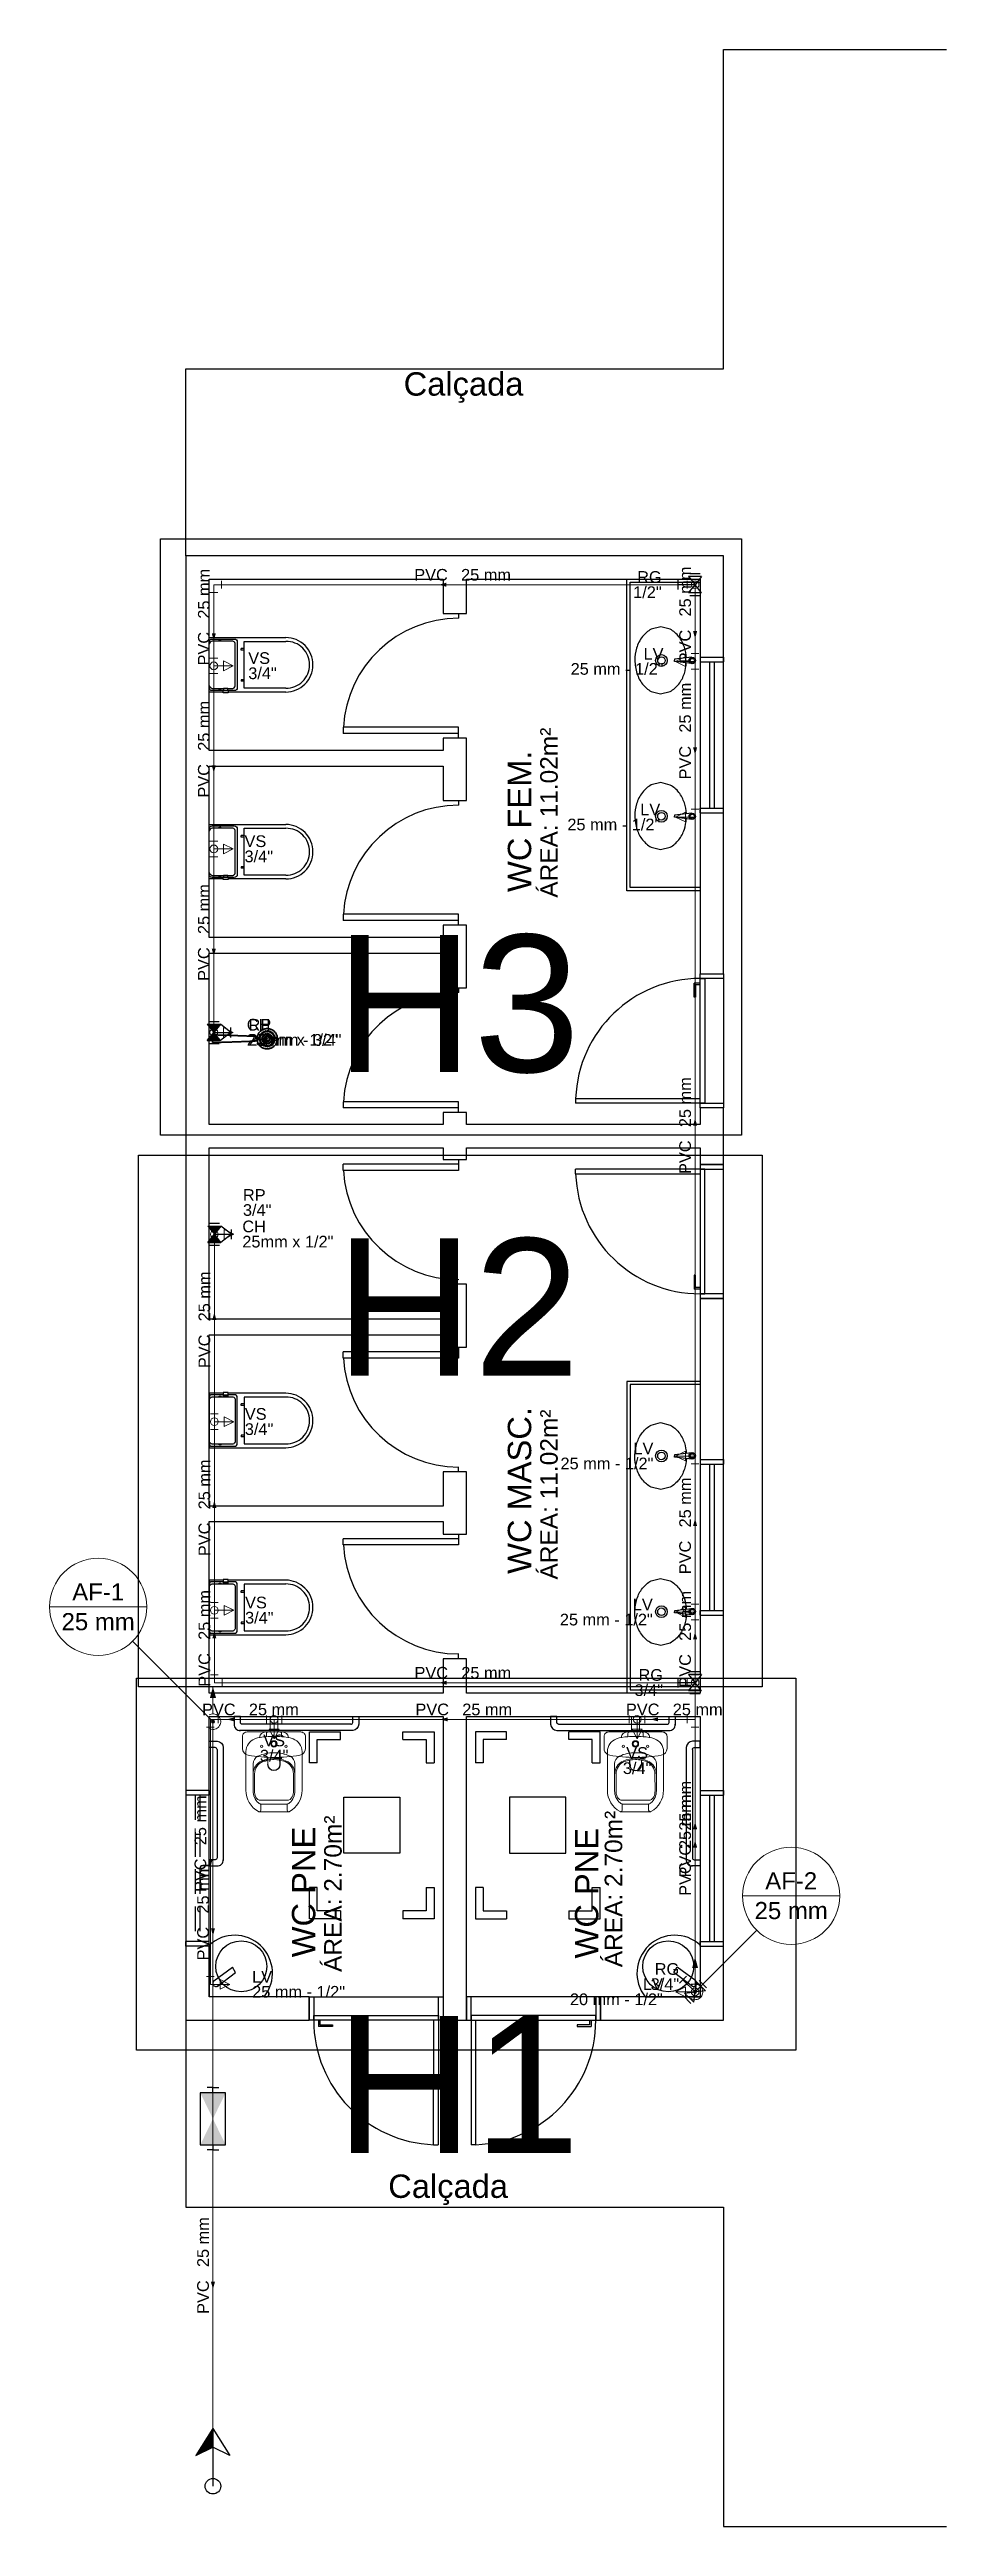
# Model space of a CAD drawing. Header units: millimetres. Extents: x 40 to 499, y -93 to 187.
# Drawn here: x 144.37 to 155.88, y -14.71 to 17.09 of the extents above; entities that cross this region are included whole.
import ezdxf

# ---------------------------------------------------------------- set-up
doc = ezdxf.new("R2010")
doc.units = ezdxf.units.MM
doc.header["$MEASUREMENT"] = 0
doc.linetypes.add('HIDDEN2', pattern=[0.47625, 0.3175, -0.15875])
for name, color, linetype, lineweight in [('. Alvenaria', 4, 'Continuous', 0), ('015', 8, 'Continuous', 15), ('A-PISO', 8, 'Continuous', 5), ('AF-Colunas', 4, 'Continuous', 5), ('AF-Condutos', 4, 'Continuous', 5), ('AF-Conexões', 9, 'Continuous', 5), ('AF-Indicação coluna', 5, 'Continuous', 5), ('AF-Sentido conduto', 9, 'Continuous', 5), ('AF-Textos conduto', 7, 'Continuous', 5), ('AL-Condutos', 3, 'Continuous', 5), ('AL-Sentido conduto', 9, 'Continuous', 5), ('AL-Textos conduto', 7, 'Continuous', 5), ('DI-Detalhes', 1, 'Continuous', 30), ('Nível 1', 7, 'Continuous', 5), ('Textos', 7, 'Continuous', 5)]:
    doc.layers.add(name, color=color, linetype=linetype, lineweight=lineweight)
for name, color, linetype in [('. Esquadria', 7, 'Continuous'), ('. Layaot', 8, 'Continuous'), ('A-PARED', 4, 'Continuous'), ('Layer 1', 7, 'Continuous'), ('PROIEZIONI_finissime', 251, 'Continuous'), ('Simbolos', 5, 'Continuous'), ('Simbolos_int', 2, 'Continuous')]:
    doc.layers.add(name, color=color, linetype=linetype)
doc.styles.add('Arial', font='arial.ttf')

msp = doc.modelspace()

# ---------------------------------------------------------------- texts
at = {"layer": 'AF-Indicação coluna', "char_height": 0.22, "attachment_point": 8, "line_spacing_factor": 0.6, "style": 'Arial'}
for s, insert, width in [('AF-1', (144.991, -2.825), 1.33207), ('25 mm', (144.991, -3.21), 1.87838), ('AF-2', (153.884, -6.534), 1.33207), ('25 mm', (153.884, -6.919), 1.87838)]:
    msp.add_mtext(s, dxfattribs=dict(at, insert=insert, width=width))
at = {"layer": 'AF-Textos conduto', "char_height": 0.15, "rotation": 90.0002, "line_spacing_factor": 0.6, "style": 'Arial'}
for s, insert, width, attachment_point in [('25 mm', (146.424, 9.78), 1.28072, 7), ('25 mm', (152.6, 9.808), 1.28072, 7), ('PVC', (146.424, 9.61), 0.86204, 9), ('PVC', (152.6, 9.638), 0.86204, 9), ('25 mm', (152.6, 8.317), 1.28072, 7), ('25 mm', (146.424, 8.084), 1.28072, 7), ('PVC', (152.6, 8.147), 0.86204, 9), ('PVC', (146.424, 7.914), 0.86204, 9), ('25 mm', (146.424, 5.731), 1.28072, 7), ('PVC', (146.424, 5.561), 0.86204, 9), ('25 mm', (152.6, 3.252), 1.28072, 7), ('PVC', (152.6, 3.082), 0.86204, 9), ('25 mm', (146.431, 0.759), 1.28072, 7), ('PVC', (146.431, 0.589), 0.86204, 9), ('25 mm', (146.431, -1.655), 1.28072, 7), ('25 mm', (152.6, -1.887), 1.28072, 7), ('PVC', (146.431, -1.825), 0.86204, 9), ('PVC', (152.6, -2.057), 0.86204, 9), ('25 mm', (146.431, -3.331), 1.28072, 7), ('25 mm', (152.6, -3.343), 1.28072, 7), ('PVC', (146.431, -3.501), 0.86204, 9), ('PVC', (152.6, -3.513), 0.86204, 9), ('25 mm', (146.38, -5.967), 1.28072, 7), ('25 mm', (152.6, -5.78), 1.28072, 7), ('25 mm', (152.6, -6.016), 1.28072, 7), ('PVC', (152.6, -5.95), 0.86204, 9), ('PVC', (146.38, -6.137), 0.86204, 9), ('PVC', (152.6, -6.186), 0.86204, 9)]:
    msp.add_mtext(s, dxfattribs=dict(at, insert=insert, width=width, attachment_point=attachment_point))
at = {"layer": 'AF-Textos conduto', "char_height": 0.15, "line_spacing_factor": 0.6, "style": 'Arial'}
for s, insert, width, attachment_point in [('PVC', (149.478, 10.266), 0.86204, 9), ('25 mm', (149.648, 10.266), 1.28072, 7), ('PVC', (149.481, -3.83), 0.86204, 9), ('25 mm', (149.651, -3.83), 1.28072, 7), ('PVC', (146.755, -4.301), 0.86204, 9), ('25 mm', (146.925, -4.301), 1.28072, 7), ('PVC', (149.493, -4.301), 0.86204, 9), ('25 mm', (149.663, -4.301), 1.28072, 7), ('PVC', (152.194, -4.301), 0.86204, 9), ('25 mm', (152.364, -4.301), 1.28072, 7)]:
    msp.add_mtext(s, dxfattribs=dict(at, insert=insert, width=width, attachment_point=attachment_point))
at = {"layer": 'AL-Textos conduto', "char_height": 0.15, "rotation": 90.0002, "line_spacing_factor": 0.6, "style": 'Arial'}
for s, insert, width, attachment_point in [('25 mm', (146.414, -6.845), 1.28072, 7), ('PVC', (146.414, -7.015), 0.86204, 9), ('25 mm', (146.414, -11.383), 1.28072, 7), ('PVC', (146.414, -11.553), 0.86204, 9)]:
    msp.add_mtext(s, dxfattribs=dict(at, insert=insert, width=width, attachment_point=attachment_point))
at = {"layer": 'PROIEZIONI_finissime', "char_height": 0.3, "width": 3.075, "attachment_point": 7, "line_spacing_factor": 0.9, "style": 'Arial'}
for insert in [(148.911, 12.551), (148.713, -10.587)]:
    msp.add_mtext('Calçada', dxfattribs=dict(at, insert=insert))
at = {"layer": 'PROIEZIONI_finissime', "rotation": 90.0002, "line_spacing_factor": 0.9, "style": 'Arial'}
for s, insert, char_height, width, attachment_point in [('ÁREA: 11.02m²', (150.777, 7.289), 0.225, 4.36726, 5), ('WC FEM.', (150.552, 6.271), 0.3, 3.63201, 7), ('WC MASC.', (150.552, -2.483), 0.3, 4.2846, 7), ('ÁREA: 11.02m²', (150.777, -1.465), 0.225, 4.36726, 5), ('ÁREA: 2.70m²', (148.005, -6.59), 0.225, 4.01776, 5), ('ÁREA: 2.70m²', (151.605, -6.529), 0.225, 4.01776, 5), ('WC PNE', (147.782, -7.406), 0.3, 3.35351, 7), ('WC PNE', (151.414, -7.421), 0.3, 3.35351, 7)]:
    msp.add_mtext(s, dxfattribs=dict(at, insert=insert, char_height=char_height, width=width, attachment_point=attachment_point))
at = {"layer": 'Textos', "line_spacing_factor": 0.6, "style": 'Arial'}
for s, insert, char_height, width, attachment_point in [('1/2"', (152.222, 10.043), 0.15, 0.73125, 9), ('RG', (152.222, 10.238), 0.15, 0.62881, 9), ('VS', (146.917, 9.197), 0.15, 0.5593, 7), ('LV', (152.246, 9.253), 0.15, 0.51265, 9), ('3/4"', (146.917, 9.002), 0.15, 0.73125, 7), ('25 mm - 1/2"', (152.246, 9.058), 0.15, 2.38422, 9), ('LV', (152.204, 7.255), 0.15, 0.51265, 9), ('VS', (146.869, 6.846), 0.15, 0.5593, 7), ('25 mm - 1/2"', (152.204, 7.06), 0.15, 2.38422, 9), ('3/4"', (146.869, 6.651), 0.15, 0.73125, 7), ('H3', (149.604, 3.936), 1.76, 6.2861, 8), ('CH', (146.898, 4.49), 0.15, 0.60549, 7), ('25mm x 1/2"', (146.898, 4.295), 0.15, 2.33803, 7), ('25 mm - 3/4"', (146.921, 4.295), 0.15, 2.38422, 7), ('RP', (146.921, 4.49), 0.15, 0.58239, 7), ('3/4"', (146.849, 2.111), 0.15, 0.73125, 7), ('RP', (146.849, 2.306), 0.15, 0.58239, 7), ('CH', (146.841, 1.9), 0.15, 0.60549, 7), ('25mm x 1/2"', (146.841, 1.705), 0.15, 2.33803, 7), ('H2', (149.604, 0.063), 1.76, 6.2861, 8), ('VS', (146.873, -0.507), 0.15, 0.5593, 7), ('3/4"', (146.873, -0.702), 0.15, 0.73125, 7), ('LV', (152.116, -0.948), 0.15, 0.51265, 9), ('25 mm - 1/2"', (152.116, -1.143), 0.15, 2.38422, 9), ('VS', (146.876, -2.928), 0.15, 0.5593, 7), ('LV', (152.108, -2.952), 0.15, 0.51265, 9), ('3/4"', (146.876, -3.123), 0.15, 0.73125, 7), ('25 mm - 1/2"', (152.108, -3.147), 0.15, 2.38422, 9), ('RG', (152.239, -3.858), 0.15, 0.62881, 9), ('3/4"', (152.239, -4.053), 0.15, 0.73125, 9), ('3/4"', (147.249, -4.894), 0.15, 0.73125, 8), ('VS', (147.249, -4.699), 0.15, 0.5593, 8), ('VS', (151.907, -4.86), 0.15, 0.5593, 8), ('3/4"', (151.907, -5.055), 0.15, 0.73125, 8), ('LV', (146.967, -7.731), 0.15, 0.51265, 7), ('RG', (152.447, -7.633), 0.15, 0.62881, 9), ('25 mm - 1/2"', (146.967, -7.926), 0.15, 2.38422, 7), ('20 mm - 1/2"', (152.237, -8.022), 0.15, 2.38422, 9), ('LV', (152.237, -7.827), 0.15, 0.51265, 9), ('3/4"', (152.447, -7.828), 0.15, 0.73125, 9), ('H1', (149.604, -9.92), 1.76, 6.2861, 8)]:
    msp.add_mtext(s, dxfattribs=dict(at, insert=insert, char_height=char_height, width=width, attachment_point=attachment_point))

# ---------------------------------------------------------------- hatches: boundary and pattern name
at = {"layer": 'AF-Colunas', "linetype": 'Continuous'}
for points in [[(146.484, -4.381), (146.484, -4.379), (146.484, -4.377), (146.484, -4.375), (146.483, -4.374), (146.482, -4.372), (146.482, -4.371), (146.481, -4.369), (146.48, -4.368), (146.478, -4.366), (146.477, -4.365), (146.476, -4.364), (146.474, -4.363), (146.473, -4.362), (146.471, -4.362), (146.469, -4.361), (146.468, -4.361), (146.466, -4.361), (146.464, -4.361), (146.463, -4.361), (146.461, -4.361), (146.459, -4.361), (146.457, -4.362), (146.456, -4.362), (146.454, -4.363), (146.453, -4.364), (146.451, -4.365), (146.45, -4.366), (146.449, -4.368), (146.448, -4.369), (146.447, -4.371), (146.446, -4.372), (146.446, -4.374), (146.445, -4.375), (146.445, -4.377), (146.444, -4.379), (146.444, -4.381), (146.444, -4.382), (146.445, -4.384), (146.445, -4.386), (146.446, -4.387), (146.446, -4.389), (146.447, -4.391), (146.448, -4.392), (146.449, -4.393), (146.45, -4.395), (146.451, -4.396), (146.453, -4.397), (146.454, -4.398), (146.456, -4.399), (146.457, -4.399), (146.459, -4.4), (146.461, -4.4), (146.463, -4.401), (146.464, -4.401), (146.466, -4.401), (146.468, -4.4), (146.469, -4.4), (146.471, -4.399), (146.473, -4.399), (146.474, -4.398), (146.476, -4.397), (146.477, -4.396), (146.478, -4.395), (146.48, -4.393), (146.481, -4.392), (146.482, -4.391), (146.482, -4.389), (146.483, -4.387), (146.484, -4.386), (146.484, -4.384), (146.484, -4.382)], [(152.671, -7.85), (152.671, -7.848), (152.67, -7.846), (152.67, -7.845), (152.669, -7.843), (152.669, -7.841), (152.668, -7.84), (152.667, -7.838), (152.666, -7.837), (152.665, -7.836), (152.663, -7.835), (152.662, -7.833), (152.661, -7.833), (152.659, -7.832), (152.657, -7.831), (152.656, -7.831), (152.654, -7.83), (152.652, -7.83), (152.651, -7.83), (152.649, -7.83), (152.647, -7.83), (152.645, -7.831), (152.644, -7.831), (152.642, -7.832), (152.641, -7.833), (152.639, -7.833), (152.638, -7.835), (152.636, -7.836), (152.635, -7.837), (152.634, -7.838), (152.633, -7.84), (152.632, -7.841), (152.632, -7.843), (152.631, -7.845), (152.631, -7.846), (152.631, -7.848), (152.631, -7.85), (152.631, -7.852), (152.631, -7.853), (152.631, -7.855), (152.632, -7.857), (152.632, -7.858), (152.633, -7.86), (152.634, -7.861), (152.635, -7.863), (152.636, -7.864), (152.638, -7.865), (152.639, -7.866), (152.641, -7.867), (152.642, -7.868), (152.644, -7.869), (152.645, -7.869), (152.647, -7.87), (152.649, -7.87), (152.651, -7.87), (152.652, -7.87), (152.654, -7.87), (152.656, -7.869), (152.657, -7.869), (152.659, -7.868), (152.661, -7.867), (152.662, -7.866), (152.663, -7.865), (152.665, -7.864), (152.666, -7.863), (152.667, -7.861), (152.668, -7.86), (152.669, -7.858), (152.669, -7.857), (152.67, -7.855), (152.67, -7.853), (152.671, -7.852)]]:
    msp.add_hatch(color=256, dxfattribs=at).paths.add_polyline_path(points)
at = {"layer": 'AF-Condutos', "linetype": 'Continuous'}
msp.add_hatch(color=256, dxfattribs=at).paths.add_polyline_path([(152.651, -7.4), (152.612, -7.545), (152.689, -7.545)])
at = {"layer": 'AF-Sentido conduto', "linetype": 'Continuous'}
for points in [[(149.363, 10.216), (149.459, 10.19), (149.459, 10.242)], [(146.475, 9.495), (146.501, 9.592), (146.449, 9.592)], [(152.651, 9.523), (152.677, 9.62), (152.625, 9.62)], [(152.651, 8.032), (152.677, 8.128), (152.625, 8.128)], [(146.475, 7.799), (146.501, 7.896), (146.449, 7.896)], [(146.475, 5.446), (146.501, 5.542), (146.449, 5.542)], [(152.651, 3.367), (152.625, 3.271), (152.677, 3.271)], [(146.482, 0.874), (146.456, 0.777), (146.508, 0.777)], [(146.482, -1.54), (146.456, -1.637), (146.508, -1.637)], [(152.651, -1.772), (152.625, -1.869), (152.677, -1.869)], [(146.482, -3.216), (146.456, -3.312), (146.508, -3.312)], [(152.651, -3.228), (152.625, -3.324), (152.677, -3.324)], [(149.366, -3.881), (149.463, -3.907), (149.463, -3.855)], [(146.64, -4.351), (146.737, -4.377), (146.737, -4.326)], [(149.378, -4.351), (149.475, -4.377), (149.475, -4.326)], [(152.079, -4.351), (152.175, -4.377), (152.175, -4.326)], [(152.651, -5.665), (152.625, -5.762), (152.677, -5.762)], [(152.651, -5.901), (152.625, -5.997), (152.677, -5.997)], [(146.431, -6.252), (146.457, -6.156), (146.405, -6.156)]]:
    msp.add_hatch(color=1, dxfattribs=at).paths.add_polyline_path(points)
at = {"layer": 'AL-Condutos', "linetype": 'Continuous'}
msp.add_hatch(color=256, dxfattribs=at).paths.add_polyline_path([(146.464, -3.931), (146.425, -4.075), (146.503, -4.075)])
at = {"layer": 'AL-Sentido conduto', "linetype": 'Continuous'}
for points in [[(146.464, -7.13), (146.49, -7.033), (146.438, -7.033)], [(146.464, -11.668), (146.49, -11.571), (146.438, -11.571)]]:
    msp.add_hatch(color=1, dxfattribs=at).paths.add_polyline_path(points)
at = {"layer": 'Simbolos', "linetype": 'Continuous'}
for points in [[(146.391, 4.573), (146.559, 4.573), (146.475, 4.468)], [(146.475, 4.468), (146.391, 4.363), (146.559, 4.363)], [(146.398, 1.982), (146.566, 1.982), (146.482, 1.877)], [(146.482, 1.877), (146.398, 1.772), (146.566, 1.772)], [(146.302, -9.147), (146.626, -9.147), (146.302, -9.812), (146.626, -9.812)], [(146.464, -13.457), (146.246, -13.804), (146.464, -13.695), (146.464, -13.457)]]:
    msp.add_hatch(color=256, dxfattribs=at).paths.add_polyline_path(points)

# ---------------------------------------------------------------- linework, layer by layer
at = {"layer": '. Alvenaria'}
for q in [(152.717, -7.913), (151.437, -8.213)]:
    msp.add_line((151.437, -7.913), q, dxfattribs=at)
at = {"layer": '. Esquadria', "color": 1, "linetype": 'HIDDEN2'}
for p, q in [((146.116, -5.263), (146.116, -5.323)), ((146.416, -5.263), (146.116, -5.263)), ((146.416, -5.323), (146.116, -5.323)), ((146.236, -5.323), (146.236, -7.203)), ((146.296, -5.323), (146.296, -7.203)), ((146.416, -5.263), (146.416, -5.323)), ((146.416, -7.203), (146.116, -7.203)), ((146.116, -7.263), (146.116, -7.203)), ((146.416, -7.263), (146.116, -7.263)), ((146.416, -7.263), (146.416, -7.203))]:
    msp.add_line(p, q, dxfattribs=at)
at = {"layer": '. Layaot'}
for p, q in [((146.416, 9.534), (146.418, 9.537)), ((146.416, 9.531), (146.416, 9.534)), ((146.416, 9.515), (146.416, 9.531)), ((146.416, 9.187), (146.416, 9.515)), ((146.416, 9.481), (146.419, 9.496)), ((146.42, 9.466), (146.416, 9.452)), ((146.418, 9.537), (146.42, 9.538)), ((146.419, 9.496), (146.426, 9.508)), ((146.42, 9.538), (146.423, 9.538)), ((146.428, 9.478), (146.42, 9.466)), ((146.423, 9.538), (147.399, 9.538)), ((146.426, 9.508), (146.438, 9.516)), ((146.439, 9.486), (146.428, 9.478)), ((146.438, 9.516), (146.453, 9.519)), ((146.453, 9.49), (146.439, 9.486)), ((146.453, 9.519), (146.737, 9.519)), ((146.72, 9.49), (146.453, 9.49)), ((146.536, 9.496), (146.536, 9.494)), ((146.538, 9.496), (146.536, 9.496)), ((146.536, 9.494), (146.536, 9.49)), ((146.546, 9.5), (146.538, 9.496)), ((146.554, 9.501), (146.546, 9.5)), ((146.562, 9.5), (146.554, 9.501)), ((146.571, 9.496), (146.562, 9.5)), ((146.571, 9.494), (146.571, 9.496)), ((146.571, 9.49), (146.571, 9.494)), ((146.729, 9.488), (146.72, 9.49)), ((146.737, 9.481), (146.729, 9.488)), ((146.737, 9.519), (146.752, 9.516)), ((146.744, 9.473), (146.737, 9.481)), ((146.747, 9.462), (146.744, 9.473)), ((146.747, 9.187), (146.747, 9.462)), ((146.752, 9.516), (146.765, 9.508)), ((146.765, 9.508), (146.773, 9.496)), ((146.773, 9.496), (146.776, 9.481)), ((146.776, 9.481), (146.776, 9.187)), ((146.824, 9.376), (146.824, 9.396)), ((146.864, 9.396), (146.824, 9.396)), ((146.864, 9.376), (146.824, 9.376)), ((146.864, 9.489), (147.399, 9.489)), ((146.864, 8.887), (146.864, 9.489)), ((152.61, 9.284), (152.385, 9.258)), ((152.385, 9.258), (152.385, 9.242)), ((152.385, 9.231), (152.385, 9.246)), ((152.61, 9.203), (152.385, 9.231)), ((146.416, 8.862), (146.416, 9.187)), ((146.416, 8.923), (146.42, 8.909)), ((146.42, 8.909), (146.428, 8.898)), ((146.744, 8.903), (146.747, 8.913)), ((146.747, 8.913), (146.747, 9.187)), ((146.776, 9.187), (146.776, 8.894)), ((146.864, 8.996), (146.824, 8.996)), ((146.824, 8.996), (146.824, 8.976)), ((146.864, 8.976), (146.824, 8.976)), ((146.419, 8.879), (146.416, 8.894)), ((146.416, 8.844), (146.416, 8.862)), ((146.416, 8.842), (146.416, 8.844)), ((146.418, 8.84), (146.416, 8.842)), ((146.42, 8.838), (146.418, 8.84)), ((146.426, 8.868), (146.419, 8.879)), ((146.423, 8.838), (146.42, 8.838)), ((146.595, 8.838), (146.423, 8.838)), ((146.438, 8.86), (146.426, 8.868)), ((146.428, 8.898), (146.439, 8.89)), ((146.453, 8.857), (146.438, 8.86)), ((146.439, 8.89), (146.453, 8.885)), ((146.453, 8.885), (146.72, 8.885)), ((146.595, 8.857), (146.453, 8.857)), ((146.536, 8.885), (146.536, 8.882)), ((146.536, 8.882), (146.536, 8.881)), ((146.536, 8.881), (146.538, 8.881)), ((146.538, 8.881), (146.546, 8.877)), ((146.546, 8.877), (146.554, 8.875)), ((146.554, 8.875), (146.562, 8.877)), ((146.562, 8.877), (146.571, 8.881)), ((146.571, 8.882), (146.571, 8.885)), ((146.571, 8.881), (146.571, 8.882)), ((146.595, 8.86), (146.661, 8.86)), ((146.595, 8.838), (146.595, 8.86)), ((146.595, 8.83), (146.595, 8.838)), ((146.661, 8.83), (146.595, 8.83)), ((146.599, 8.882), (146.599, 8.86)), ((146.657, 8.882), (146.599, 8.882)), ((146.657, 8.86), (146.657, 8.882)), ((146.661, 8.86), (146.661, 8.838)), ((146.737, 8.857), (146.661, 8.857)), ((147.399, 8.838), (146.661, 8.838)), ((146.661, 8.838), (146.661, 8.83)), ((146.72, 8.885), (146.729, 8.889)), ((146.729, 8.889), (146.737, 8.894)), ((146.737, 8.894), (146.744, 8.903)), ((146.752, 8.86), (146.737, 8.857)), ((146.765, 8.868), (146.752, 8.86)), ((146.773, 8.879), (146.765, 8.868)), ((146.776, 8.894), (146.773, 8.879)), ((147.399, 8.887), (146.864, 8.887)), ((146.416, 7.134), (146.418, 7.137)), ((146.416, 7.131), (146.416, 7.134)), ((146.416, 7.115), (146.416, 7.131)), ((146.416, 6.787), (146.416, 7.115)), ((146.416, 7.08), (146.419, 7.096)), ((146.421, 7.065), (146.416, 7.052)), ((146.418, 7.137), (146.421, 7.138)), ((146.419, 7.096), (146.426, 7.108)), ((146.421, 7.138), (146.423, 7.138)), ((146.429, 7.078), (146.421, 7.065)), ((146.423, 7.138), (147.399, 7.138)), ((146.426, 7.108), (146.438, 7.116)), ((146.44, 7.086), (146.429, 7.078)), ((146.438, 7.116), (146.453, 7.119)), ((146.453, 7.09), (146.44, 7.086)), ((146.453, 7.119), (146.738, 7.119)), ((146.72, 7.09), (146.453, 7.09)), ((146.537, 7.096), (146.537, 7.094)), ((146.538, 7.096), (146.537, 7.096)), ((146.537, 7.094), (146.537, 7.09)), ((146.546, 7.1), (146.538, 7.096)), ((146.555, 7.101), (146.546, 7.1)), ((146.563, 7.1), (146.555, 7.101)), ((146.571, 7.096), (146.563, 7.1)), ((146.571, 7.094), (146.571, 7.096)), ((146.571, 7.09), (146.571, 7.094)), ((146.73, 7.087), (146.72, 7.09)), ((146.738, 7.08), (146.73, 7.087)), ((146.738, 7.119), (146.753, 7.116)), ((146.745, 7.072), (146.738, 7.08)), ((146.747, 7.061), (146.745, 7.072)), ((146.747, 6.787), (146.747, 7.061)), ((146.753, 7.116), (146.765, 7.108)), ((146.765, 7.108), (146.773, 7.096)), ((146.773, 7.096), (146.776, 7.08)), ((146.776, 7.08), (146.776, 6.787)), ((146.824, 6.976), (146.824, 6.996)), ((146.864, 6.996), (146.824, 6.996)), ((146.864, 7.089), (147.399, 7.089)), ((146.864, 6.487), (146.864, 7.089)), ((152.61, 7.284), (152.385, 7.258)), ((152.385, 7.258), (152.385, 7.242)), ((152.385, 7.231), (152.385, 7.246)), ((152.61, 7.203), (152.385, 7.231)), ((146.416, 6.461), (146.416, 6.787)), ((146.747, 6.513), (146.747, 6.787)), ((146.776, 6.787), (146.776, 6.494)), ((146.864, 6.976), (146.824, 6.976)), ((146.416, 6.523), (146.421, 6.509)), ((146.419, 6.479), (146.416, 6.494)), ((146.416, 6.443), (146.416, 6.461)), ((146.416, 6.442), (146.416, 6.443)), ((146.418, 6.439), (146.416, 6.442)), ((146.421, 6.438), (146.418, 6.439)), ((146.426, 6.468), (146.419, 6.479)), ((146.421, 6.509), (146.429, 6.498)), ((146.423, 6.438), (146.421, 6.438)), ((146.596, 6.438), (146.423, 6.438)), ((146.438, 6.46), (146.426, 6.468)), ((146.429, 6.498), (146.44, 6.49)), ((146.453, 6.457), (146.438, 6.46)), ((146.44, 6.49), (146.453, 6.484)), ((146.453, 6.484), (146.72, 6.484)), ((146.596, 6.457), (146.453, 6.457)), ((146.537, 6.484), (146.537, 6.482)), ((146.537, 6.482), (146.537, 6.48)), ((146.537, 6.48), (146.538, 6.48)), ((146.538, 6.48), (146.546, 6.476)), ((146.546, 6.476), (146.555, 6.475)), ((146.555, 6.475), (146.563, 6.476)), ((146.563, 6.476), (146.571, 6.48)), ((146.571, 6.482), (146.571, 6.484)), ((146.571, 6.48), (146.571, 6.482)), ((146.596, 6.46), (146.661, 6.46)), ((146.596, 6.438), (146.596, 6.46)), ((146.596, 6.43), (146.596, 6.438)), ((146.661, 6.43), (146.596, 6.43)), ((146.6, 6.482), (146.6, 6.46)), ((146.657, 6.482), (146.6, 6.482)), ((146.657, 6.46), (146.657, 6.482)), ((146.661, 6.46), (146.661, 6.438)), ((146.738, 6.457), (146.661, 6.457)), ((147.399, 6.438), (146.661, 6.438)), ((146.661, 6.438), (146.661, 6.43)), ((146.72, 6.484), (146.73, 6.489)), ((146.73, 6.489), (146.738, 6.494)), ((146.738, 6.494), (146.745, 6.502)), ((146.753, 6.46), (146.738, 6.457)), ((146.745, 6.502), (146.747, 6.513)), ((146.765, 6.468), (146.753, 6.46)), ((146.773, 6.479), (146.765, 6.468)), ((146.776, 6.494), (146.773, 6.479)), ((146.864, 6.596), (146.824, 6.596)), ((146.824, 6.596), (146.824, 6.576)), ((146.864, 6.576), (146.824, 6.576)), ((147.399, 6.487), (146.864, 6.487)), ((146.418, -0.166), (146.416, -0.168)), ((146.416, -0.168), (146.416, -0.17)), ((146.416, -0.17), (146.416, -0.187)), ((146.416, -0.187), (146.416, -0.513)), ((146.419, -0.205), (146.416, -0.22)), ((146.416, -0.249), (146.421, -0.235)), ((146.421, -0.164), (146.418, -0.166)), ((146.426, -0.194), (146.419, -0.205)), ((146.423, -0.164), (146.421, -0.164)), ((146.421, -0.235), (146.429, -0.224)), ((146.596, -0.164), (146.423, -0.164)), ((146.438, -0.186), (146.426, -0.194)), ((146.429, -0.224), (146.44, -0.216)), ((146.453, -0.183), (146.438, -0.186)), ((146.44, -0.216), (146.453, -0.211)), ((146.596, -0.183), (146.453, -0.183)), ((146.453, -0.211), (146.72, -0.211)), ((146.537, -0.207), (146.538, -0.207)), ((146.537, -0.208), (146.537, -0.207)), ((146.537, -0.211), (146.537, -0.208)), ((146.538, -0.207), (146.546, -0.202)), ((146.546, -0.202), (146.555, -0.201)), ((146.555, -0.201), (146.563, -0.202)), ((146.563, -0.202), (146.571, -0.207)), ((146.571, -0.207), (146.571, -0.208)), ((146.571, -0.208), (146.571, -0.211)), ((146.596, -0.156), (146.596, -0.164)), ((146.661, -0.156), (146.596, -0.156)), ((146.596, -0.164), (146.596, -0.186)), ((146.596, -0.186), (146.661, -0.186)), ((146.6, -0.208), (146.6, -0.186)), ((146.657, -0.208), (146.6, -0.208)), ((146.657, -0.186), (146.657, -0.208)), ((146.661, -0.164), (146.661, -0.156)), ((147.399, -0.164), (146.661, -0.164)), ((146.661, -0.186), (146.661, -0.164)), ((146.738, -0.183), (146.661, -0.183)), ((146.72, -0.211), (146.73, -0.215)), ((146.73, -0.215), (146.738, -0.22)), ((146.753, -0.186), (146.738, -0.183)), ((146.738, -0.22), (146.745, -0.228)), ((146.745, -0.228), (146.747, -0.239)), ((146.747, -0.239), (146.747, -0.513)), ((146.765, -0.194), (146.753, -0.186)), ((146.773, -0.205), (146.765, -0.194)), ((146.776, -0.22), (146.773, -0.205)), ((146.776, -0.513), (146.776, -0.22)), ((146.864, -0.302), (146.824, -0.302)), ((146.824, -0.322), (146.824, -0.302)), ((147.399, -0.213), (146.864, -0.213)), ((146.864, -0.213), (146.864, -0.815)), ((146.416, -0.513), (146.416, -0.841)), ((146.747, -0.513), (146.747, -0.788)), ((146.776, -0.807), (146.776, -0.513)), ((146.864, -0.322), (146.824, -0.322)), ((146.421, -0.792), (146.416, -0.778)), ((146.416, -0.807), (146.419, -0.822)), ((146.416, -0.841), (146.416, -0.857)), ((146.416, -0.857), (146.416, -0.86)), ((146.416, -0.86), (146.418, -0.863)), ((146.418, -0.863), (146.421, -0.864)), ((146.419, -0.822), (146.426, -0.834)), ((146.429, -0.804), (146.421, -0.792)), ((146.421, -0.864), (146.423, -0.864)), ((146.423, -0.864), (147.399, -0.864)), ((146.426, -0.834), (146.438, -0.842)), ((146.44, -0.812), (146.429, -0.804)), ((146.438, -0.842), (146.453, -0.845)), ((146.453, -0.816), (146.44, -0.812)), ((146.72, -0.816), (146.453, -0.816)), ((146.453, -0.845), (146.738, -0.845)), ((146.537, -0.82), (146.537, -0.816)), ((146.537, -0.822), (146.537, -0.82)), ((146.538, -0.822), (146.537, -0.822)), ((146.546, -0.826), (146.538, -0.822)), ((146.555, -0.827), (146.546, -0.826)), ((146.563, -0.826), (146.555, -0.827)), ((146.571, -0.822), (146.563, -0.826)), ((146.571, -0.816), (146.571, -0.82)), ((146.571, -0.82), (146.571, -0.822)), ((146.73, -0.814), (146.72, -0.816)), ((146.738, -0.807), (146.73, -0.814)), ((146.745, -0.799), (146.738, -0.807)), ((146.738, -0.845), (146.753, -0.842)), ((146.747, -0.788), (146.745, -0.799)), ((146.753, -0.842), (146.765, -0.834)), ((146.765, -0.834), (146.773, -0.822)), ((146.773, -0.822), (146.776, -0.807)), ((146.824, -0.702), (146.824, -0.722)), ((146.864, -0.702), (146.824, -0.702)), ((146.864, -0.722), (146.824, -0.722)), ((146.864, -0.815), (147.399, -0.815)), ((152.61, -0.93), (152.385, -0.957)), ((152.385, -0.957), (152.385, -0.972)), ((152.385, -0.984), (152.385, -0.969)), ((152.61, -1.01), (152.385, -0.984)), ((146.418, -2.566), (146.416, -2.569)), ((146.416, -2.569), (146.416, -2.57)), ((146.416, -2.57), (146.416, -2.588)), ((146.416, -2.588), (146.416, -2.913)), ((146.419, -2.606), (146.416, -2.621)), ((146.416, -2.649), (146.42, -2.636)), ((146.42, -2.565), (146.418, -2.566)), ((146.426, -2.595), (146.419, -2.606)), ((146.423, -2.565), (146.42, -2.565)), ((146.42, -2.636), (146.428, -2.625)), ((146.595, -2.565), (146.423, -2.565)), ((146.438, -2.586), (146.426, -2.595)), ((146.428, -2.625), (146.439, -2.616)), ((146.453, -2.584), (146.438, -2.586)), ((146.439, -2.616), (146.453, -2.611)), ((146.595, -2.584), (146.453, -2.584)), ((146.453, -2.611), (146.72, -2.611)), ((146.536, -2.607), (146.538, -2.607)), ((146.536, -2.608), (146.536, -2.607)), ((146.536, -2.611), (146.536, -2.608)), ((146.538, -2.607), (146.546, -2.603)), ((146.546, -2.603), (146.554, -2.601)), ((146.554, -2.601), (146.562, -2.603)), ((146.562, -2.603), (146.571, -2.607)), ((146.571, -2.607), (146.571, -2.608)), ((146.571, -2.608), (146.571, -2.611)), ((146.595, -2.556), (146.595, -2.565)), ((146.661, -2.556), (146.595, -2.556)), ((146.595, -2.565), (146.595, -2.586)), ((146.595, -2.586), (146.661, -2.586)), ((146.599, -2.608), (146.599, -2.586)), ((146.657, -2.608), (146.599, -2.608)), ((146.657, -2.586), (146.657, -2.608)), ((146.661, -2.565), (146.661, -2.556)), ((147.399, -2.565), (146.661, -2.565)), ((146.661, -2.586), (146.661, -2.565)), ((146.737, -2.584), (146.661, -2.584)), ((146.72, -2.611), (146.729, -2.615)), ((146.729, -2.615), (146.737, -2.621)), ((146.752, -2.586), (146.737, -2.584)), ((146.737, -2.621), (146.744, -2.629)), ((146.744, -2.629), (146.747, -2.64)), ((146.747, -2.64), (146.747, -2.913)), ((146.765, -2.595), (146.752, -2.586)), ((146.773, -2.606), (146.765, -2.595)), ((146.776, -2.621), (146.773, -2.606)), ((146.776, -2.913), (146.776, -2.621)), ((146.864, -2.703), (146.824, -2.703)), ((146.824, -2.723), (146.824, -2.703)), ((146.864, -2.723), (146.824, -2.723)), ((147.399, -2.614), (146.864, -2.614)), ((146.864, -2.614), (146.864, -3.215)), ((146.416, -2.913), (146.416, -3.241)), ((146.42, -3.192), (146.416, -3.178)), ((146.747, -2.913), (146.747, -3.188)), ((146.776, -3.207), (146.776, -2.913)), ((146.824, -3.103), (146.824, -3.123)), ((146.864, -3.103), (146.824, -3.103)), ((146.864, -3.123), (146.824, -3.123)), ((152.61, -2.93), (152.385, -2.957)), ((152.385, -2.957), (152.385, -2.972)), ((152.385, -2.984), (152.385, -2.969)), ((152.61, -3.01), (152.385, -2.984)), ((146.416, -3.207), (146.419, -3.222)), ((146.416, -3.241), (146.416, -3.258)), ((146.416, -3.258), (146.416, -3.26)), ((146.416, -3.26), (146.418, -3.263)), ((146.418, -3.263), (146.42, -3.264)), ((146.419, -3.222), (146.426, -3.234)), ((146.428, -3.204), (146.42, -3.192)), ((146.42, -3.264), (146.423, -3.264)), ((146.423, -3.264), (147.399, -3.264)), ((146.426, -3.234), (146.438, -3.243)), ((146.439, -3.213), (146.428, -3.204)), ((146.438, -3.243), (146.453, -3.245)), ((146.453, -3.217), (146.439, -3.213)), ((146.72, -3.217), (146.453, -3.217)), ((146.453, -3.245), (146.737, -3.245)), ((146.536, -3.221), (146.536, -3.217)), ((146.536, -3.222), (146.536, -3.221)), ((146.538, -3.222), (146.536, -3.222)), ((146.546, -3.226), (146.538, -3.222)), ((146.554, -3.228), (146.546, -3.226)), ((146.562, -3.226), (146.554, -3.228)), ((146.571, -3.222), (146.562, -3.226)), ((146.571, -3.217), (146.571, -3.221)), ((146.571, -3.221), (146.571, -3.222)), ((146.729, -3.214), (146.72, -3.217)), ((146.737, -3.207), (146.729, -3.214)), ((146.744, -3.199), (146.737, -3.207)), ((146.737, -3.245), (146.752, -3.243)), ((146.747, -3.188), (146.744, -3.199)), ((146.752, -3.243), (146.765, -3.234)), ((146.765, -3.234), (146.773, -3.222)), ((146.773, -3.222), (146.776, -3.207)), ((146.864, -3.215), (147.399, -3.215)), ((148.233, -4.413), (146.84, -4.413)), ((150.9, -4.413), (152.293, -4.413)), ((146.517, -4.737), (146.516, -6.13)), ((148.102, -4.611), (148.102, -4.511)), ((148.902, -4.611), (148.902, -4.511)), ((150.231, -4.611), (150.231, -4.511)), ((151.031, -4.611), (151.031, -4.511)), ((152.617, -4.737), (152.617, -6.13)), ((147.802, -4.911), (147.702, -4.911)), ((149.202, -4.911), (149.302, -4.911)), ((149.931, -4.911), (149.831, -4.911)), ((151.331, -4.911), (151.431, -4.911)), ((147.802, -6.511), (147.702, -6.511)), ((149.202, -6.511), (149.302, -6.511)), ((149.931, -6.511), (149.831, -6.511)), ((151.331, -6.511), (151.431, -6.511)), ((148.102, -6.811), (148.102, -6.911)), ((148.902, -6.811), (148.902, -6.911)), ((150.231, -6.811), (150.231, -6.911)), ((151.031, -6.811), (151.031, -6.911)), ((152.717, -7.248), (152.717, -7.913)), ((146.474, -7.71), (146.713, -7.533)), ((146.516, -7.779), (146.755, -7.601)), ((146.755, -7.601), (146.713, -7.533)), ((152.379, -7.601), (152.42, -7.533)), ((152.618, -7.779), (152.379, -7.601)), ((152.659, -7.71), (152.42, -7.533)), ((152.012, -7.913), (152.717, -7.913))]:
    msp.add_line(p, q, dxfattribs=at)
at = {"layer": '. Layaot', "color": 7, "lineweight": 0}
for p, q in [((146.595, 8.86), (146.595, 8.838)), ((146.661, 8.86), (146.595, 8.86)), ((146.595, 8.838), (146.595, 8.83)), ((146.595, 8.83), (146.661, 8.83)), ((146.599, 8.882), (146.599, 8.86)), ((146.657, 8.882), (146.599, 8.882)), ((146.599, 8.86), (146.657, 8.86)), ((146.657, 8.86), (146.657, 8.882)), ((146.661, 8.838), (146.661, 8.86)), ((146.661, 8.83), (146.661, 8.838)), ((146.596, 6.46), (146.596, 6.438)), ((146.661, 6.46), (146.596, 6.46)), ((146.596, 6.438), (146.596, 6.43)), ((146.596, 6.43), (146.661, 6.43)), ((146.6, 6.482), (146.6, 6.46)), ((146.657, 6.482), (146.6, 6.482)), ((146.6, 6.46), (146.657, 6.46)), ((146.657, 6.46), (146.657, 6.482)), ((146.661, 6.438), (146.661, 6.46)), ((146.661, 6.43), (146.661, 6.438)), ((146.596, -0.164), (146.596, -0.156)), ((146.596, -0.156), (146.661, -0.156)), ((146.596, -0.186), (146.596, -0.164)), ((146.661, -0.186), (146.596, -0.186)), ((146.6, -0.208), (146.6, -0.186)), ((146.6, -0.186), (146.657, -0.186)), ((146.657, -0.208), (146.6, -0.208)), ((146.657, -0.186), (146.657, -0.208)), ((146.661, -0.156), (146.661, -0.164)), ((146.661, -0.164), (146.661, -0.186)), ((146.595, -2.565), (146.595, -2.556)), ((146.595, -2.556), (146.661, -2.556)), ((146.595, -2.586), (146.595, -2.565)), ((146.661, -2.586), (146.595, -2.586)), ((146.599, -2.608), (146.599, -2.586)), ((146.599, -2.586), (146.657, -2.586)), ((146.657, -2.608), (146.599, -2.608)), ((146.657, -2.586), (146.657, -2.608)), ((146.661, -2.556), (146.661, -2.565)), ((146.661, -2.565), (146.661, -2.586))]:
    msp.add_line(p, q, dxfattribs=at)
at = {"layer": '. Layaot'}
for points in [[(152.21, 9.675), (152.088, 9.645, 0.105716), (151.976, 9.55), (151.976, 9.55, 0.086915), (151.899, 9.401), (151.899, 9.401, 0.093124), (151.879, 9.246), (151.879, 9.246, 0.077098), (151.905, 9.076), (151.905, 9.076, 0.086915), (151.976, 8.941), (151.976, 8.941, 0.105716), (152.087, 8.846), (152.087, 8.846), (152.209, 8.815), (152.331, 8.846, 0.105716), (152.442, 8.941), (152.442, 8.941, 0.086915), (152.513, 9.076), (152.513, 9.076, 0.062356), (152.538, 9.212), (152.538, 9.212)], [(152.539, 9.276, 0.063208), (152.513, 9.414), (152.513, 9.414, 0.086915), (152.443, 9.549), (152.443, 9.549, 0.105716), (152.331, 9.644), (152.331, 9.644), (152.21, 9.675)], [(152.21, 7.675), (152.088, 7.645, 0.105716), (151.976, 7.55), (151.976, 7.55, 0.086915), (151.899, 7.401), (151.899, 7.401, 0.093124), (151.879, 7.246), (151.879, 7.246, 0.077098), (151.905, 7.076), (151.905, 7.076, 0.086915), (151.976, 6.941), (151.976, 6.941, 0.105716), (152.087, 6.846), (152.087, 6.846), (152.209, 6.815), (152.331, 6.846, 0.105716), (152.442, 6.941), (152.442, 6.941, 0.086915), (152.513, 7.076), (152.513, 7.076, 0.062356), (152.538, 7.212), (152.538, 7.212)], [(152.539, 7.276, 0.063208), (152.513, 7.414), (152.513, 7.414, 0.086915), (152.443, 7.549), (152.443, 7.549, 0.105716), (152.331, 7.644), (152.331, 7.644), (152.21, 7.675)], [(152.21, -1.401), (152.088, -1.371, -0.105716), (151.976, -1.276), (151.976, -1.276, -0.086915), (151.899, -1.127), (151.899, -1.127, -0.093124), (151.879, -0.972), (151.879, -0.972, -0.077098), (151.905, -0.803), (151.905, -0.803, -0.086915), (151.976, -0.668), (151.976, -0.668, -0.105716), (152.087, -0.572), (152.087, -0.572), (152.209, -0.541), (152.331, -0.572, -0.105716), (152.442, -0.667), (152.442, -0.667, -0.086915), (152.513, -0.802), (152.513, -0.802, -0.062356), (152.538, -0.938), (152.538, -0.938)], [(152.539, -1.002, -0.063208), (152.513, -1.14), (152.513, -1.14, -0.086915), (152.443, -1.275), (152.443, -1.275, -0.105716), (152.331, -1.371), (152.331, -1.371), (152.21, -1.401)], [(152.21, -3.401), (152.088, -3.371, -0.105716), (151.976, -3.276), (151.976, -3.276, -0.086915), (151.899, -3.127), (151.899, -3.127, -0.093124), (151.879, -2.972), (151.879, -2.972, -0.077098), (151.905, -2.803), (151.905, -2.803, -0.086915), (151.976, -2.668), (151.976, -2.668, -0.105716), (152.087, -2.572), (152.087, -2.572), (152.209, -2.541), (152.331, -2.572, -0.105716), (152.442, -2.667), (152.442, -2.667, -0.086915), (152.513, -2.802), (152.513, -2.802, -0.062356), (152.538, -2.938), (152.538, -2.938)], [(152.539, -3.002, -0.063208), (152.513, -3.14), (152.513, -3.14, -0.086915), (152.443, -3.275), (152.443, -3.275, -0.105716), (152.331, -3.371), (152.331, -3.371), (152.21, -3.401)], [(146.84, -4.413, -0.414214), (146.817, -4.39), (146.817, -4.39), (146.817, -4.313), (146.737, -4.313), (146.737, -4.424)], [(148.233, -4.413, 0.414214), (148.257, -4.39), (148.257, -4.39), (148.257, -4.313), (148.337, -4.313), (148.337, -4.413, -0.376798), (148.257, -4.493), (148.257, -4.493), (146.805, -4.493)], [(150.9, -4.413, -0.414214), (150.877, -4.39), (150.877, -4.39), (150.877, -4.313), (150.797, -4.313), (150.797, -4.413, 0.376798), (150.877, -4.493), (150.877, -4.493), (152.328, -4.493)], [(152.293, -4.413, 0.414214), (152.317, -4.39), (152.317, -4.39), (152.317, -4.313), (152.397, -4.313), (152.397, -4.424)], [(146.517, -4.737, 0.414214), (146.493, -4.713), (146.493, -4.713), (146.417, -4.713), (146.417, -4.633), (146.517, -4.633, -0.376798), (146.597, -4.713), (146.597, -4.713), (146.596, -6.164)], [(152.617, -4.737, -0.414214), (152.64, -4.713), (152.64, -4.713), (152.717, -4.713), (152.717, -4.633), (152.617, -4.633, 0.376798), (152.537, -4.713), (152.537, -4.713), (152.537, -6.164)], [(146.516, -6.13, -0.414214), (146.493, -6.153), (146.493, -6.153), (146.416, -6.153), (146.416, -6.233), (146.528, -6.233)], [(152.617, -6.13, 0.414214), (152.64, -6.153), (152.64, -6.153), (152.717, -6.153), (152.717, -6.233), (152.606, -6.233)]]:
    msp.add_lwpolyline(points, format="xyb", dxfattribs=at)
for points in [[(147.702, -4.911), (147.702, -4.511), (148.102, -4.511)], [(147.802, -4.911), (147.802, -4.611), (148.102, -4.611)], [(148.902, -4.511), (149.302, -4.511), (149.302, -4.911)], [(148.902, -4.611), (149.202, -4.611), (149.202, -4.911)], [(150.231, -4.511), (149.831, -4.511), (149.831, -4.911)], [(150.231, -4.611), (149.931, -4.611), (149.931, -4.911)], [(151.431, -4.911), (151.431, -4.511), (151.031, -4.511)], [(151.331, -4.911), (151.331, -4.611), (151.031, -4.611)], [(148.102, -6.911), (147.702, -6.911), (147.702, -6.511)], [(148.102, -6.811), (147.802, -6.811), (147.802, -6.511)], [(149.302, -6.511), (149.302, -6.911), (148.902, -6.911)], [(149.202, -6.511), (149.202, -6.811), (148.902, -6.811)], [(149.831, -6.511), (149.831, -6.911), (150.231, -6.911)], [(149.931, -6.511), (149.931, -6.811), (150.231, -6.811)], [(151.031, -6.911), (151.431, -6.911), (151.431, -6.511)], [(151.031, -6.811), (151.331, -6.811), (151.331, -6.511)]]:
    msp.add_lwpolyline(points, dxfattribs=at)
for points in [[(148.862, -5.351), (148.862, -6.071), (148.142, -6.071), (148.142, -5.351)], [(150.271, -5.351), (150.271, -6.071), (150.991, -6.071), (150.991, -5.351)]]:
    msp.add_lwpolyline(points, close=True, dxfattribs=at)
for centre, radius in [((152.219, 9.243), 0.0754), ((152.219, 9.243), 0.0481), ((152.615, 9.242), 0.0413), ((152.615, 9.242), 0.0274), ((152.219, 7.243), 0.0754), ((152.219, 7.243), 0.0481), ((152.615, 7.242), 0.0413), ((152.615, 7.242), 0.0274), ((152.219, -0.969), 0.0754), ((152.219, -0.969), 0.0481), ((152.615, -0.968), 0.0413), ((152.615, -0.968), 0.0274), ((152.219, -2.969), 0.0754), ((152.219, -2.969), 0.0481), ((152.615, -2.968), 0.0413), ((152.615, -2.968), 0.0274), ((146.827, -7.522), 0.327), ((152.306, -7.522), 0.327)]:
    msp.add_circle(centre, radius, dxfattribs=at)
for centre, radius, start, end in [((147.397, 9.188), 0.35, 44.7762, 89.7762), ((147.404, 9.188), 0.301, 45.3515, 90.9397), ((147.404, 9.188), 0.301, 359.7633, 45.3515), ((147.397, 9.188), 0.35, 359.7762, 44.7762), ((147.404, 9.188), 0.301, 269.0603, 314.4118), ((147.397, 9.188), 0.35, 270.2238, 315), ((147.404, 9.188), 0.301, 314.4118, 359.7633), ((147.397, 9.188), 0.35, 315, 359.7762), ((147.397, 6.788), 0.35, 44.7762, 89.7762), ((147.404, 6.788), 0.301, 45.3515, 90.9397), ((147.404, 6.788), 0.301, 359.7633, 45.3515), ((147.397, 6.788), 0.35, 359.7762, 44.7762), ((147.404, 6.788), 0.301, 314.4118, 359.7633), ((147.397, 6.788), 0.35, 315, 359.7762), ((147.404, 6.788), 0.301, 269.0603, 314.4118), ((147.397, 6.788), 0.35, 270.2238, 315), ((147.397, -0.514), 0.35, 45, 89.7762), ((147.404, -0.514), 0.301, 45.5882, 90.9397), ((147.404, -0.514), 0.301, 269.0603, 314.6485), ((147.397, -0.514), 0.35, 270.2238, 315.2238), ((147.397, -2.914), 0.35, 45, 89.7762), ((147.404, -2.914), 0.301, 45.5882, 90.9397), ((147.404, -2.914), 0.301, 269.0603, 314.6485), ((147.397, -2.914), 0.35, 270.2238, 315.2238), ((146.811, -4.419), 0.0746, 175.7299, 274.2688), ((152.322, -4.419), 0.0746, 265.7312, 4.2701), ((146.522, -6.159), 0.0746, 265.7299, 4.2688), ((152.611, -6.159), 0.0746, 175.7312, 274.2701), ((146.742, -7.609), 0.486, 321.1906, 132.1135), ((152.391, -7.609), 0.486, 47.8865, 218.8094), ((146.501, -7.74), 0.04, 121.2277, 311.9676), ((152.632, -7.74), 0.04, 228.0324, 58.7723)]:
    msp.add_arc(centre, radius, start, end, dxfattribs=at)
for p, q in [((147.817, -8.213), (147.817, -8.273)), ((147.837, -8.213), (147.837, -8.273)), ((151.297, -8.213), (151.297, -8.273)), ((151.317, -8.213), (151.317, -8.273)), ((147.817, -8.273), (147.817, -8.293)), ((147.997, -8.293), (147.817, -8.293)), ((147.837, -8.273), (147.997, -8.273)), ((147.997, -8.273), (147.997, -8.293)), ((151.297, -8.273), (151.137, -8.273)), ((151.137, -8.273), (151.137, -8.293)), ((151.137, -8.293), (151.317, -8.293)), ((151.317, -8.273), (151.317, -8.293))]:
    msp.add_line(p, q)
for centre, radius in [((169.946, 37.038), 130.183), ((146.464, -14.196), 0.1)]:
    msp.add_circle(centre, radius)
at = {"layer": '015', "ltscale": 0.31}
for p, q in [((147.197, -4.513), (147.197, -4.313)), ((147.297, -4.313), (147.197, -4.313)), ((147.297, -4.513), (147.297, -4.313)), ((151.836, -4.513), (151.836, -4.313)), ((151.836, -4.313), (151.936, -4.313)), ((151.936, -4.513), (151.936, -4.313))]:
    msp.add_line(p, q, dxfattribs=at)
at = {"layer": '015'}
for p, q in [((147.435, -5.537), (147.058, -5.537)), ((147.058, -5.537), (147.078, -5.537)), ((147.078, -5.517), (147.078, -5.446)), ((151.698, -5.537), (152.075, -5.537)), ((152.055, -5.517), (152.055, -5.446)), ((152.075, -5.537), (152.055, -5.537))]:
    msp.add_line(p, q, dxfattribs=at)
for points in [[(147.078, -5.517, -0.407906), (147.058, -5.537), (147.058, -5.537, -0.131537), (147.048, -5.535), (147.048, -5.535, -0.273863), (146.887, -5.262), (146.887, -5.262), (146.887, -4.763, -0.319419), (147.002, -4.601), (147.002, -4.601, -0.074713), (147.147, -4.574), (147.147, -4.574, -0.017899), (147.347, -4.574), (147.347, -4.574, -0.074713), (147.492, -4.601), (147.492, -4.601, -0.319419), (147.607, -4.763), (147.607, -4.763), (147.607, -5.262, -0.273863), (147.445, -5.535), (147.445, -5.535, -0.136488), (147.435, -5.537), (147.435, -5.537, -0.402244), (147.416, -5.517), (147.416, -5.517), (147.416, -5.446, -0.337727), (147.424, -5.436), (147.424, -5.436)], [(147.09, -4.681, -1), (147.09, -4.711), (147.09, -4.711, -1), (147.09, -4.681)], [(147.167, -4.513, 0.414214), (147.149, -4.531), (147.149, -4.531), (147.149, -4.575)], [(147.327, -4.513, -0.414214), (147.345, -4.531), (147.345, -4.531), (147.345, -4.575)], [(147.403, -4.681, -1), (147.403, -4.711), (147.403, -4.711, -1), (147.403, -4.681)], [(152.055, -5.517, 0.407906), (152.075, -5.537), (152.075, -5.537, 0.131537), (152.085, -5.535), (152.085, -5.535, 0.273863), (152.246, -5.262), (152.246, -5.262), (152.246, -4.763, 0.319419), (152.132, -4.601), (152.132, -4.601, 0.074713), (151.986, -4.574), (151.986, -4.574, 0.017899), (151.786, -4.574), (151.786, -4.574, 0.074713), (151.641, -4.601), (151.641, -4.601, 0.319419), (151.526, -4.763), (151.526, -4.763), (151.526, -5.262, 0.273863), (151.688, -5.535), (151.688, -5.535, 0.136488), (151.698, -5.537), (151.698, -5.537, 0.402244), (151.717, -5.517), (151.717, -5.517), (151.717, -5.446, 0.337727), (151.71, -5.436), (151.71, -5.436)], [(151.73, -4.681, 1), (151.73, -4.711), (151.73, -4.711, 1), (151.73, -4.681)], [(151.806, -4.513, 0.414214), (151.789, -4.531), (151.789, -4.531), (151.789, -4.575)], [(151.966, -4.513, -0.414214), (151.984, -4.531), (151.984, -4.531), (151.984, -4.575)], [(152.043, -4.681, 1), (152.043, -4.711), (152.043, -4.711, 1), (152.043, -4.681)], [(147.041, -4.824, 0.295956), (146.979, -4.923), (146.979, -4.923), (146.979, -5.267), (146.979, -5.267, 0.219669), (147.048, -5.424), (147.048, -5.424, 0.1825), (147.085, -5.438), (147.085, -5.438), (147.409, -5.438, 0.1825), (147.446, -5.424), (147.446, -5.424, 0.21967), (147.515, -5.267), (147.515, -5.267), (147.515, -4.923), (147.515, -4.923, 0.295956), (147.453, -4.824), (147.453, -4.824, 0.109342), (147.247, -4.779), (147.247, -4.779, 0.109342), (147.041, -4.824), (147.041, -4.824)], [(147.514, -5.051, 0.305538), (147.403, -4.886), (147.403, -4.886, 0.097448), (147.247, -4.855), (147.247, -4.855, 0.097448), (147.091, -4.886), (147.091, -4.886, 0.305538), (146.98, -5.051), (146.98, -5.051)], [(147.17, -4.875, 0.042994), (147.104, -4.894), (147.104, -4.894, 0.312272), (146.998, -5.049), (146.998, -5.049), (146.997, -5.268), (146.997, -5.268, 0.107996), (147.012, -5.346), (147.012, -5.346, 0.297508), (147.08, -5.39), (147.08, -5.39), (147.413, -5.39, 0.297509), (147.481, -5.346), (147.481, -5.346, 0.107996), (147.497, -5.268), (147.497, -5.268), (147.496, -5.049), (147.496, -5.049, 0.312272), (147.389, -4.894), (147.389, -4.894, 0.091294), (147.247, -4.868), (147.247, -4.868, 0.048111), (147.17, -4.875), (147.17, -4.875)], [(152.093, -4.824, -0.295956), (152.154, -4.923), (152.154, -4.923), (152.154, -5.267), (152.154, -5.267, -0.219669), (152.085, -5.424), (152.085, -5.424, -0.1825), (152.048, -5.438), (152.048, -5.438), (151.724, -5.438, -0.1825), (151.688, -5.424), (151.688, -5.424, -0.21967), (151.618, -5.267), (151.618, -5.267), (151.618, -4.923), (151.618, -4.923, -0.295956), (151.68, -4.824), (151.68, -4.824, -0.109342), (151.886, -4.779), (151.886, -4.779, -0.109342), (152.093, -4.824), (152.093, -4.824)], [(151.62, -5.051, -0.305538), (151.73, -4.886), (151.73, -4.886, -0.097448), (151.886, -4.855), (151.886, -4.855, -0.097448), (152.043, -4.886), (152.043, -4.886, -0.305538), (152.153, -5.051), (152.153, -5.051)], [(151.963, -4.875, -0.042994), (152.029, -4.894), (152.029, -4.894, -0.312272), (152.135, -5.049), (152.135, -5.049), (152.137, -5.268), (152.137, -5.268, -0.107996), (152.121, -5.346), (152.121, -5.346, -0.297508), (152.053, -5.39), (152.053, -5.39), (151.72, -5.39, -0.297509), (151.652, -5.346), (151.652, -5.346, -0.107996), (151.636, -5.268), (151.636, -5.268), (151.637, -5.049), (151.637, -5.049, -0.312272), (151.744, -4.894), (151.744, -4.894, -0.091294), (151.886, -4.868), (151.886, -4.868, -0.048111), (151.963, -4.875), (151.963, -4.875)]]:
    msp.add_lwpolyline(points, format="xyb", dxfattribs=at)
at = {"layer": '015', "ltscale": 0.31}
for points in [[(147.432, -4.583, 0.378909), (147.353, -4.513), (147.353, -4.513), (147.141, -4.513, 0.378909), (147.062, -4.583), (147.062, -4.583)], [(151.701, -4.583, -0.378909), (151.781, -4.513), (151.781, -4.513), (151.992, -4.513, -0.378909), (152.071, -4.583), (152.071, -4.583)]]:
    msp.add_lwpolyline(points, format="xyb", dxfattribs=at)
at = {"layer": '015', "ltscale": 0.16334}
for points in [[(147.17, -4.875), (147.17, -4.933)], [(151.963, -4.875), (151.963, -4.933)]]:
    msp.add_lwpolyline(points, dxfattribs=at)
at = {"layer": '015'}
for centre, start, end in [((147.067, -5.446), 0, 74.6449), ((152.066, -5.446), 105.3551, 180)]:
    msp.add_arc(centre, 0.0107, start, end, dxfattribs=at)
at = {"layer": 'A-PARED'}
for points in [[(147.323, -4.875), (147.323, -4.931, -1), (147.17, -4.931), (147.17, -4.931)], [(151.81, -4.875), (151.81, -4.931, 1), (151.963, -4.931), (151.963, -4.931)]]:
    msp.add_lwpolyline(points, format="xyb", dxfattribs=at)
at = {"layer": 'A-PISO'}
for points in [[(146.842, -4.572, -0.417775), (146.903, -4.513), (146.903, -4.513), (147.59, -4.513, -0.417775), (147.651, -4.572), (147.651, -4.572), (147.651, -4.726, -0.267596), (147.607, -4.801), (147.607, -4.801, -0.089925), (147.577, -4.812), (147.577, -4.812, -0.041809), (147.247, -4.839), (147.247, -4.839, -0.041809), (146.916, -4.812), (146.916, -4.812, -0.366337), (146.842, -4.726), (146.842, -4.726), (146.842, -4.572)], [(147.247, -4.706, 1), (147.247, -4.625), (147.247, -4.625, 1), (147.247, -4.706)], [(147.247, -4.696, 1), (147.247, -4.635), (147.247, -4.635, 1), (147.247, -4.696)], [(152.291, -4.572, 0.417775), (152.23, -4.513), (152.23, -4.513), (151.543, -4.513, 0.417775), (151.482, -4.572), (151.482, -4.572), (151.482, -4.726, 0.267596), (151.526, -4.801), (151.526, -4.801, 0.089925), (151.556, -4.812), (151.556, -4.812, 0.041809), (151.886, -4.839), (151.886, -4.839, 0.041809), (152.217, -4.812), (152.217, -4.812, 0.366337), (152.291, -4.726), (152.291, -4.726), (152.291, -4.572)], [(151.886, -4.706, -1), (151.886, -4.625), (151.886, -4.625, -1), (151.886, -4.706)], [(151.886, -4.696, -1), (151.886, -4.635), (151.886, -4.635, -1), (151.886, -4.696)]]:
    msp.add_lwpolyline(points, format="xyb", dxfattribs=at)
at = {"layer": 'AF-Colunas'}
for centre in [(146.464, -4.381), (152.651, -7.85)]:
    msp.add_circle(centre, 0.02, dxfattribs=at)
at = {"layer": 'AF-Condutos'}
for p, q in [((152.551, 10.216), (146.575, 10.216)), ((146.475, 10.116), (146.475, 9.274)), ((152.651, -3.781), (152.651, 10.116)), ((152.651, 10.116), (152.651, 9.331)), ((146.475, 9.074), (146.475, 6.924)), ((152.651, 9.131), (152.651, 7.333)), ((146.475, 6.724), (146.475, 4.568)), ((146.482, -0.43), (146.482, 1.777)), ((146.482, -2.851), (146.482, -0.63)), ((152.651, -2.874), (152.651, -1.07)), ((146.482, -3.781), (146.482, -3.051)), ((152.651, -3.781), (152.651, -3.074)), ((152.551, -3.881), (146.582, -3.881)), ((152.651, -7.83), (152.651, -3.981)), ((146.431, -4.451), (146.431, -7.653)), ((147.149, -4.351), (146.531, -4.351)), ((151.807, -4.351), (147.349, -4.351)), ((152.551, -4.351), (152.007, -4.351)), ((152.651, -7.75), (152.651, -4.451))]:
    msp.add_line(p, q, dxfattribs=at)
for points in [[(152.651, -7.75), (152.651, -7.4)], [(152.601, -7.936), (152.615, -7.943), (152.629, -7.948), (152.645, -7.95), (152.66, -7.949), (152.676, -7.947), (152.69, -7.942), (152.704, -7.934), (152.716, -7.925), (152.727, -7.914), (152.736, -7.902), (152.743, -7.888), (152.748, -7.873), (152.75, -7.858), (152.75, -7.842), (152.748, -7.827), (152.743, -7.812), (152.736, -7.798), (152.727, -7.786), (152.716, -7.775), (152.704, -7.765), (152.69, -7.758), (152.676, -7.753), (152.66, -7.75), (152.645, -7.75), (152.629, -7.752), (152.615, -7.757), (152.601, -7.763)]]:
    msp.add_lwpolyline(points, dxfattribs=at)
at = {"layer": 'AF-Conexões', "color": 5}
for p, q in [((146.475, 10.216), (146.575, 10.216)), ((146.475, 10.216), (146.475, 10.116)), ((146.575, 10.266), (146.575, 10.166)), ((152.551, 10.166), (152.551, 10.266)), ((152.651, 10.216), (152.551, 10.216)), ((152.651, 10.216), (152.651, 10.116)), ((152.651, 10.216), (152.651, 10.116)), ((146.525, 10.116), (146.425, 10.116)), ((152.701, 10.116), (152.601, 10.116)), ((152.701, 10.116), (152.601, 10.116)), ((146.425, 9.274), (146.525, 9.274)), ((146.475, 9.174), (146.475, 9.274)), ((146.725, 9.174), (146.6, 9.237)), ((146.6, 9.237), (146.6, 9.112)), ((152.526, 9.293), (152.401, 9.231)), ((152.651, 9.231), (152.401, 9.231)), ((152.401, 9.231), (152.526, 9.168)), ((152.526, 9.168), (152.526, 9.293)), ((152.601, 9.331), (152.701, 9.331)), ((152.651, 9.231), (152.651, 9.331)), ((152.651, 9.231), (152.651, 9.131)), ((146.525, 9.074), (146.425, 9.074)), ((146.475, 9.174), (146.475, 9.074)), ((146.475, 9.174), (146.725, 9.174)), ((146.6, 9.112), (146.725, 9.174)), ((152.701, 9.131), (152.601, 9.131)), ((152.601, 7.333), (152.701, 7.333)), ((152.651, 7.233), (152.651, 7.333)), ((152.526, 7.295), (152.401, 7.233)), ((152.651, 7.233), (152.401, 7.233)), ((152.401, 7.233), (152.526, 7.17)), ((152.526, 7.17), (152.526, 7.295)), ((146.425, 6.924), (146.525, 6.924)), ((146.525, 6.724), (146.425, 6.724)), ((146.475, 6.824), (146.475, 6.924)), ((146.475, 6.824), (146.475, 6.724)), ((146.475, 6.824), (146.725, 6.824)), ((146.725, 6.824), (146.6, 6.886)), ((146.6, 6.886), (146.6, 6.761)), ((146.6, 6.761), (146.725, 6.824)), ((146.425, 4.568), (146.525, 4.568)), ((146.475, 4.468), (146.475, 4.568)), ((146.475, 4.468), (146.725, 4.468)), ((146.725, 4.468), (146.6, 4.53)), ((146.6, 4.53), (146.6, 4.405)), ((146.6, 4.405), (146.725, 4.468)), ((146.732, 1.877), (146.607, 1.94)), ((146.607, 1.94), (146.607, 1.815)), ((146.532, 1.777), (146.432, 1.777)), ((146.482, 1.877), (146.482, 1.777)), ((146.482, 1.877), (146.732, 1.877)), ((146.607, 1.815), (146.732, 1.877)), ((146.432, -0.43), (146.532, -0.43)), ((146.532, -0.63), (146.432, -0.63)), ((146.482, -0.53), (146.482, -0.43)), ((146.482, -0.53), (146.482, -0.63)), ((146.482, -0.53), (146.732, -0.53)), ((146.732, -0.53), (146.607, -0.467)), ((146.607, -0.467), (146.607, -0.592)), ((146.607, -0.592), (146.732, -0.53)), ((152.526, -0.908), (152.401, -0.97)), ((152.526, -1.033), (152.526, -0.908)), ((152.651, -0.97), (152.401, -0.97)), ((152.401, -0.97), (152.526, -1.033)), ((152.701, -1.07), (152.601, -1.07)), ((152.651, -0.97), (152.651, -1.07)), ((146.432, -2.851), (146.532, -2.851)), ((146.482, -2.951), (146.482, -2.851)), ((146.532, -3.051), (146.432, -3.051)), ((146.482, -2.951), (146.482, -3.051)), ((146.482, -2.951), (146.732, -2.951)), ((146.732, -2.951), (146.607, -2.888)), ((146.607, -2.888), (146.607, -3.013)), ((146.607, -3.013), (146.732, -2.951)), ((152.526, -2.912), (152.401, -2.974)), ((152.651, -2.974), (152.401, -2.974)), ((152.401, -2.974), (152.526, -3.037)), ((152.526, -3.037), (152.526, -2.912)), ((152.601, -2.874), (152.701, -2.874)), ((152.701, -3.074), (152.601, -3.074)), ((152.651, -2.974), (152.651, -2.874)), ((152.651, -2.974), (152.651, -3.074)), ((146.432, -3.781), (146.532, -3.781)), ((146.482, -3.881), (146.482, -3.781)), ((152.601, -3.781), (152.701, -3.781)), ((152.601, -3.781), (152.701, -3.781)), ((152.651, -3.881), (152.651, -3.781)), ((152.651, -3.881), (152.651, -3.781)), ((146.482, -3.881), (146.582, -3.881)), ((146.582, -3.831), (146.582, -3.931)), ((152.551, -3.931), (152.551, -3.831)), ((152.651, -3.881), (152.551, -3.881)), ((152.701, -3.981), (152.601, -3.981)), ((152.651, -3.881), (152.651, -3.981)), ((146.481, -4.451), (146.381, -4.451)), ((146.431, -4.351), (146.531, -4.351)), ((146.431, -4.351), (146.431, -4.451)), ((146.531, -4.301), (146.531, -4.401)), ((147.149, -4.401), (147.149, -4.301)), ((147.249, -4.351), (147.149, -4.351)), ((147.249, -4.351), (147.349, -4.351)), ((147.249, -4.351), (147.249, -4.601)), ((147.349, -4.301), (147.349, -4.401)), ((151.807, -4.401), (151.807, -4.301)), ((151.907, -4.351), (151.807, -4.351)), ((151.907, -4.351), (152.007, -4.351)), ((151.907, -4.351), (151.907, -4.601)), ((152.007, -4.301), (152.007, -4.401)), ((152.551, -4.401), (152.551, -4.301)), ((152.651, -4.351), (152.551, -4.351)), ((152.701, -4.451), (152.601, -4.451)), ((152.651, -4.351), (152.651, -4.451)), ((147.312, -4.476), (147.187, -4.476)), ((147.187, -4.476), (147.249, -4.601)), ((147.249, -4.601), (147.312, -4.476)), ((151.97, -4.476), (151.845, -4.476)), ((151.845, -4.476), (151.907, -4.601)), ((151.907, -4.601), (151.97, -4.476)), ((146.381, -7.653), (146.481, -7.653)), ((146.431, -7.753), (146.431, -7.653)), ((146.431, -7.753), (146.681, -7.753)), ((146.681, -7.753), (146.556, -7.691)), ((146.556, -7.691), (146.556, -7.816)), ((146.556, -7.816), (146.681, -7.753)), ((152.526, -7.787), (152.401, -7.85)), ((152.651, -7.85), (152.401, -7.85)), ((152.401, -7.85), (152.526, -7.912)), ((152.526, -7.912), (152.526, -7.787)), ((152.601, -7.75), (152.701, -7.75)), ((152.651, -7.85), (152.651, -7.75))]:
    msp.add_line(p, q, dxfattribs=at)
for centre in [(152.651, 10.216), (152.651, 10.216), (152.651, 10.216), (152.651, 10.216), (146.475, 9.174), (146.475, 9.174), (146.475, 6.824), (146.475, 6.824), (146.475, 4.468), (146.475, 4.468), (146.482, 1.877), (146.482, 1.877), (146.482, -0.53), (146.482, -0.53), (146.482, -2.951), (146.482, -2.951), (152.651, -3.881), (152.651, -3.881), (147.249, -4.351), (147.249, -4.351), (151.907, -4.351), (151.907, -4.351), (152.651, -7.85)]:
    msp.add_circle(centre, 0.05, dxfattribs=at)
at = {"layer": 'AF-Indicação coluna'}
for p, q in [((144.367, -2.907), (145.615, -2.907)), ((145.432, -3.348), (146.45, -4.366)), ((153.26, -6.617), (154.507, -6.617)), ((153.443, -7.058), (152.665, -7.836))]:
    msp.add_line(p, q, dxfattribs=at)
for centre in [(144.991, -2.907), (153.884, -6.617)]:
    msp.add_circle(centre, 0.624, dxfattribs=at)
at = {"layer": 'AF-Sentido conduto', "color": 1}
for points in [[(149.763, 10.216), (149.363, 10.216)], [(146.475, 9.895), (146.475, 9.495)], [(152.651, 9.923), (152.651, 9.523)], [(152.651, 8.432), (152.651, 8.032)], [(146.475, 8.199), (146.475, 7.799)], [(146.475, 5.846), (146.475, 5.446)], [(152.651, 2.967), (152.651, 3.367)], [(146.482, 0.474), (146.482, 0.874)], [(146.482, -1.94), (146.482, -1.54)], [(152.651, -2.172), (152.651, -1.772)], [(146.482, -3.616), (146.482, -3.216)], [(152.651, -3.628), (152.651, -3.228)], [(149.766, -3.881), (149.366, -3.881)], [(147.04, -4.351), (146.64, -4.351)], [(149.778, -4.351), (149.378, -4.351)], [(152.479, -4.351), (152.079, -4.351)], [(152.651, -6.065), (152.651, -5.665)], [(146.431, -5.852), (146.431, -6.252)], [(152.651, -6.301), (152.651, -5.901)]]:
    msp.add_lwpolyline(points, dxfattribs=at)
at = {"layer": 'AL-Condutos'}
for p, q in [((146.464, -4.401), (146.464, -9.079)), ((146.464, -9.879), (146.464, -13.457))]:
    msp.add_line(p, q, dxfattribs=at)
for points in [[(146.464, -4.281), (146.464, -3.931)], [(146.414, -4.467), (146.428, -4.474), (146.443, -4.478), (146.459, -4.48), (146.474, -4.48), (146.489, -4.477), (146.504, -4.472), (146.518, -4.465), (146.53, -4.456), (146.541, -4.445), (146.55, -4.432), (146.557, -4.418), (146.562, -4.404), (146.564, -4.388), (146.564, -4.373), (146.562, -4.358), (146.557, -4.343), (146.55, -4.329), (146.541, -4.316), (146.53, -4.305), (146.518, -4.296), (146.504, -4.289), (146.489, -4.284), (146.474, -4.281), (146.459, -4.281), (146.443, -4.283), (146.428, -4.287), (146.414, -4.294)]]:
    msp.add_lwpolyline(points, dxfattribs=at)
at = {"layer": 'AL-Sentido conduto', "color": 1}
for points in [[(146.464, -6.73), (146.464, -7.13)], [(146.464, -11.268), (146.464, -11.668)]]:
    msp.add_lwpolyline(points, dxfattribs=at)
at = {"layer": 'DI-Detalhes', "color": 6}
for points in [[(145.789, 10.803), (153.246, 10.803), (153.246, 3.15), (145.789, 3.15), (145.789, 10.803)], [(145.51, 2.893), (153.511, 2.893), (153.511, -3.933), (145.51, -3.933), (145.51, 2.893)], [(145.485, -3.823), (153.943, -3.823), (153.943, -8.598), (145.485, -8.598), (145.485, -3.823)]]:
    msp.add_lwpolyline(points, dxfattribs=at)
at = {"layer": 'Layer 1', "color": 8, "lineweight": 35}
for points in [[(147.046, 4.449), (147.05, 4.456)], [(147.05, 4.456), (147.054, 4.462)], [(147.054, 4.462), (147.059, 4.469)], [(147.059, 4.469), (147.064, 4.474)], [(147.064, 4.474), (147.069, 4.48)], [(147.069, 4.48), (147.075, 4.485)], [(147.075, 4.485), (147.081, 4.49)], [(147.079, 4.45), (147.08, 4.452)], [(147.08, 4.452), (147.082, 4.453)], [(147.081, 4.49), (147.087, 4.495)], [(147.082, 4.453), (147.084, 4.454)], [(147.084, 4.454), (147.085, 4.454)], [(147.085, 4.454), (147.087, 4.454)], [(147.087, 4.495), (147.093, 4.499)], [(147.087, 4.454), (147.089, 4.454)], [(147.089, 4.454), (147.09, 4.453)], [(147.09, 4.453), (147.091, 4.451)], [(147.093, 4.499), (147.1, 4.502)], [(147.094, 4.463), (147.095, 4.465)], [(147.094, 4.462), (147.094, 4.463)], [(147.094, 4.46), (147.094, 4.462)], [(147.095, 4.458), (147.094, 4.46)], [(147.095, 4.467), (147.097, 4.468)], [(147.095, 4.465), (147.095, 4.467)], [(147.096, 4.457), (147.095, 4.458)], [(147.098, 4.456), (147.096, 4.457)], [(147.097, 4.468), (147.099, 4.469)], [(147.1, 4.456), (147.098, 4.456)], [(147.099, 4.469), (147.1, 4.47)], [(147.1, 4.502), (147.107, 4.506)], [(147.1, 4.47), (147.102, 4.469)], [(147.101, 4.456), (147.1, 4.456)], [(147.103, 4.456), (147.101, 4.456)], [(147.102, 4.469), (147.104, 4.469)], [(147.105, 4.457), (147.103, 4.456)], [(147.104, 4.469), (147.105, 4.468)], [(147.105, 4.468), (147.107, 4.467)], [(147.106, 4.458), (147.105, 4.457)], [(147.107, 4.46), (147.106, 4.458)], [(147.107, 4.506), (147.114, 4.509)], [(147.107, 4.467), (147.108, 4.465)], [(147.108, 4.462), (147.107, 4.46)], [(147.108, 4.465), (147.108, 4.463)], [(147.108, 4.463), (147.108, 4.462)], [(147.112, 4.475), (147.113, 4.477)], [(147.112, 4.473), (147.112, 4.475)], [(147.113, 4.471), (147.112, 4.473)], [(147.113, 4.477), (147.114, 4.478)], [(147.114, 4.47), (147.113, 4.471)], [(147.114, 4.509), (147.121, 4.511)], [(147.114, 4.478), (147.115, 4.479)], [(147.115, 4.468), (147.114, 4.47)], [(147.115, 4.479), (147.117, 4.48)], [(147.116, 4.467), (147.115, 4.468)], [(147.118, 4.467), (147.116, 4.467)], [(147.117, 4.48), (147.118, 4.481)], [(147.118, 4.481), (147.12, 4.481)], [(147.12, 4.467), (147.118, 4.467)], [(147.12, 4.481), (147.122, 4.48)], [(147.122, 4.467), (147.12, 4.467)], [(147.121, 4.511), (147.129, 4.514)], [(147.122, 4.48), (147.124, 4.479)], [(147.124, 4.468), (147.122, 4.467)], [(147.124, 4.479), (147.125, 4.478)], [(147.125, 4.47), (147.124, 4.468)], [(147.125, 4.478), (147.126, 4.477)], [(147.126, 4.472), (147.125, 4.47)], [(147.126, 4.477), (147.126, 4.475)], [(147.126, 4.475), (147.126, 4.473)], [(147.126, 4.473), (147.126, 4.472)], [(147.129, 4.514), (147.136, 4.515)], [(147.133, 4.483), (147.134, 4.485)], [(147.133, 4.482), (147.133, 4.483)], [(147.133, 4.48), (147.133, 4.482)], [(147.133, 4.478), (147.133, 4.48)], [(147.134, 4.477), (147.133, 4.478)], [(147.134, 4.485), (147.135, 4.486)], [(147.136, 4.475), (147.134, 4.477)], [(147.135, 4.486), (147.137, 4.487)], [(147.136, 4.515), (147.144, 4.516)], [(147.137, 4.474), (147.136, 4.475)], [(147.137, 4.487), (147.138, 4.488)], [(147.139, 4.474), (147.137, 4.474)], [(147.138, 4.488), (147.14, 4.488)], [(147.141, 4.474), (147.139, 4.474)], [(147.14, 4.488), (147.142, 4.488)], [(147.143, 4.475), (147.141, 4.474)], [(147.142, 4.488), (147.144, 4.487)], [(147.144, 4.476), (147.143, 4.475)], [(147.144, 4.516), (147.151, 4.517)], [(147.144, 4.487), (147.145, 4.485)], [(147.146, 4.477), (147.144, 4.476)], [(147.145, 4.485), (147.146, 4.484)], [(147.146, 4.484), (147.146, 4.482)], [(147.146, 4.482), (147.147, 4.48)], [(147.147, 4.48), (147.146, 4.479)], [(147.146, 4.479), (147.146, 4.477)], [(147.151, 4.517), (147.159, 4.518)], [(147.152, 4.452), (147.153, 4.453)], [(147.153, 4.453), (147.155, 4.454)], [(147.154, 4.486), (147.155, 4.487)], [(147.154, 4.484), (147.154, 4.486)], [(147.154, 4.482), (147.154, 4.484)], [(147.155, 4.48), (147.154, 4.482)], [(147.155, 4.487), (147.156, 4.488)], [(147.156, 4.479), (147.155, 4.48)], [(147.155, 4.454), (147.156, 4.454)], [(147.156, 4.488), (147.158, 4.489)], [(147.157, 4.478), (147.156, 4.479)], [(147.156, 4.454), (147.158, 4.454)], [(147.159, 4.477), (147.157, 4.478)], [(147.158, 4.489), (147.159, 4.49)], [(147.158, 4.454), (147.159, 4.453)], [(147.159, 4.518), (147.167, 4.517)], [(147.159, 4.49), (147.161, 4.49)], [(147.161, 4.476), (147.159, 4.477)], [(147.159, 4.453), (147.16, 4.452)], [(147.16, 4.452), (147.162, 4.451)], [(147.161, 4.49), (147.163, 4.49)], [(147.163, 4.477), (147.161, 4.476)], [(147.163, 4.49), (147.165, 4.489)], [(147.164, 4.477), (147.163, 4.477)], [(147.166, 4.478), (147.164, 4.477)], [(147.165, 4.489), (147.166, 4.488)], [(147.166, 4.488), (147.167, 4.486)], [(147.167, 4.48), (147.166, 4.478)], [(147.167, 4.517), (147.174, 4.517)], [(147.167, 4.486), (147.168, 4.485)], [(147.168, 4.481), (147.167, 4.48)], [(147.168, 4.485), (147.168, 4.483)], [(147.168, 4.483), (147.168, 4.481)], [(147.171, 4.451), (147.173, 4.452)], [(147.173, 4.452), (147.174, 4.452)], [(147.174, 4.517), (147.182, 4.516)], [(147.174, 4.452), (147.176, 4.452)], [(147.175, 4.481), (147.176, 4.483)], [(147.176, 4.479), (147.175, 4.481)], [(147.176, 4.484), (147.178, 4.486)], [(147.176, 4.483), (147.176, 4.484)], [(147.176, 4.478), (147.176, 4.479)], [(147.177, 4.476), (147.176, 4.478)], [(147.176, 4.452), (147.178, 4.452)], [(147.179, 4.475), (147.177, 4.476)], [(147.178, 4.486), (147.179, 4.487)], [(147.179, 4.487), (147.181, 4.488)], [(147.181, 4.474), (147.179, 4.475)], [(147.181, 4.488), (147.183, 4.488)], [(147.183, 4.474), (147.181, 4.474)], [(147.182, 4.516), (147.189, 4.514)], [(147.183, 4.488), (147.185, 4.488)], [(147.184, 4.474), (147.183, 4.474)], [(147.186, 4.475), (147.184, 4.474)], [(147.185, 4.488), (147.186, 4.487)], [(147.186, 4.487), (147.188, 4.486)], [(147.188, 4.476), (147.186, 4.475)], [(147.188, 4.486), (147.189, 4.484)], [(147.189, 4.477), (147.188, 4.476)], [(147.189, 4.514), (147.197, 4.512)], [(147.189, 4.484), (147.189, 4.483)], [(147.189, 4.483), (147.19, 4.481)], [(147.19, 4.481), (147.189, 4.479)], [(147.189, 4.479), (147.189, 4.477)], [(147.196, 4.475), (147.197, 4.477)], [(147.196, 4.474), (147.196, 4.475)], [(147.196, 4.472), (147.196, 4.474)], [(147.197, 4.47), (147.196, 4.472)], [(147.197, 4.512), (147.204, 4.51)], [(147.197, 4.477), (147.198, 4.478)], [(147.198, 4.469), (147.197, 4.47)], [(147.198, 4.478), (147.199, 4.479)], [(147.2, 4.467), (147.198, 4.469)], [(147.199, 4.479), (147.201, 4.48)], [(147.201, 4.467), (147.2, 4.467)], [(147.201, 4.48), (147.203, 4.481)], [(147.203, 4.467), (147.201, 4.467)], [(147.203, 4.481), (147.204, 4.48)], [(147.205, 4.467), (147.203, 4.467)], [(147.204, 4.51), (147.211, 4.507)], [(147.204, 4.48), (147.206, 4.48)], [(147.207, 4.468), (147.205, 4.467)], [(147.206, 4.48), (147.208, 4.479)], [(147.208, 4.469), (147.207, 4.468)], [(147.208, 4.479), (147.209, 4.477)], [(147.209, 4.47), (147.208, 4.469)], [(147.209, 4.477), (147.21, 4.476)], [(147.21, 4.472), (147.209, 4.47)], [(147.21, 4.476), (147.21, 4.474)], [(147.21, 4.474), (147.21, 4.472)], [(147.211, 4.507), (147.218, 4.504)], [(147.214, 4.464), (147.215, 4.465)], [(147.214, 4.462), (147.214, 4.464)], [(147.214, 4.46), (147.214, 4.462)], [(147.215, 4.458), (147.214, 4.46)], [(147.215, 4.465), (147.216, 4.467)], [(147.217, 4.457), (147.215, 4.458)], [(147.216, 4.467), (147.217, 4.468)], [(147.217, 4.468), (147.219, 4.469)], [(147.218, 4.456), (147.217, 4.457)], [(147.218, 4.504), (147.225, 4.501)], [(147.22, 4.455), (147.218, 4.456)], [(147.219, 4.469), (147.22, 4.469)], [(147.22, 4.469), (147.222, 4.469)], [(147.222, 4.455), (147.22, 4.455)], [(147.222, 4.469), (147.224, 4.468)], [(147.223, 4.456), (147.222, 4.455)], [(147.225, 4.456), (147.223, 4.456)], [(147.224, 4.468), (147.226, 4.467)], [(147.225, 4.501), (147.232, 4.497)], [(147.226, 4.457), (147.225, 4.456)], [(147.226, 4.467), (147.227, 4.466)], [(147.227, 4.459), (147.226, 4.457)], [(147.227, 4.466), (147.228, 4.464)], [(147.228, 4.461), (147.227, 4.459)], [(147.228, 4.464), (147.228, 4.462)], [(147.228, 4.462), (147.228, 4.461)], [(147.231, 4.451), (147.232, 4.453)], [(147.232, 4.497), (147.238, 4.492)], [(147.232, 4.453), (147.234, 4.453)], [(147.234, 4.453), (147.235, 4.454)], [(147.235, 4.454), (147.237, 4.454)], [(147.237, 4.454), (147.239, 4.453)], [(147.238, 4.492), (147.244, 4.488)], [(147.239, 4.453), (147.241, 4.452)], [(147.241, 4.452), (147.242, 4.451)], [(147.244, 4.488), (147.25, 4.483)], [(147.25, 4.483), (147.255, 4.477)], [(147.255, 4.477), (147.26, 4.471)], [(147.26, 4.471), (147.265, 4.465)], [(147.265, 4.465), (147.27, 4.459)], [(147.27, 4.459), (147.274, 4.453)], [(147.274, 4.453), (147.277, 4.446)], [(146.417, 4.407), (146.417, 4.408)], [(146.417, 4.408), (146.417, 4.408)], [(146.417, 4.408), (146.459, 4.408)], [(146.417, 4.406), (146.417, 4.407)], [(146.417, 4.405), (146.417, 4.406)], [(146.417, 4.403), (146.417, 4.405)], [(146.417, 4.401), (146.417, 4.403)], [(146.417, 4.398), (146.417, 4.401)], [(146.417, 4.396), (146.417, 4.398)], [(146.417, 4.393), (146.417, 4.396)], [(146.417, 4.39), (146.417, 4.393)], [(146.417, 4.387), (146.417, 4.39)], [(146.417, 4.384), (146.417, 4.387)], [(146.417, 4.381), (146.417, 4.384)], [(146.417, 4.378), (146.417, 4.381)], [(146.417, 4.376), (146.417, 4.378)], [(146.417, 4.373), (146.417, 4.376)], [(146.417, 4.371), (146.417, 4.373)], [(146.417, 4.369), (146.417, 4.371)], [(146.417, 4.368), (146.417, 4.369)], [(146.417, 4.367), (146.417, 4.368)], [(146.417, 4.366), (146.417, 4.367)], [(146.417, 4.366), (146.417, 4.366)], [(146.417, 4.366), (146.459, 4.366)], [(146.459, 4.438), (146.459, 4.438)], [(146.459, 4.438), (146.459, 4.438)], [(146.459, 4.438), (146.459, 4.437)], [(146.462, 4.438), (146.459, 4.438)], [(146.459, 4.437), (146.459, 4.438)], [(146.459, 4.438), (146.459, 4.438)], [(146.459, 4.437), (146.459, 4.437)], [(146.459, 4.437), (146.459, 4.437)], [(146.459, 4.437), (146.459, 4.437)], [(146.459, 4.437), (146.459, 4.436)], [(146.459, 4.436), (146.459, 4.437)], [(146.459, 4.437), (146.459, 4.437)], [(146.459, 4.437), (146.459, 4.437)], [(146.459, 4.436), (146.459, 4.436)], [(146.459, 4.436), (146.459, 4.435)], [(146.459, 4.435), (146.459, 4.436)], [(146.459, 4.436), (146.459, 4.436)], [(146.459, 4.436), (146.459, 4.436)], [(146.459, 4.435), (146.459, 4.435)], [(146.459, 4.435), (146.459, 4.435)], [(146.459, 4.435), (146.459, 4.434)], [(146.459, 4.434), (146.459, 4.435)], [(146.459, 4.435), (146.459, 4.435)], [(146.459, 4.435), (146.459, 4.435)], [(146.459, 4.434), (146.459, 4.433)], [(146.459, 4.433), (146.459, 4.434)], [(146.459, 4.434), (146.459, 4.434)], [(146.459, 4.434), (146.459, 4.434)], [(146.459, 4.433), (146.459, 4.433)], [(146.459, 4.433), (146.459, 4.432)], [(146.459, 4.432), (146.459, 4.433)], [(146.459, 4.433), (146.459, 4.433)], [(146.459, 4.433), (146.459, 4.433)], [(146.459, 4.432), (146.459, 4.432)], [(146.459, 4.432), (146.459, 4.431)], [(146.459, 4.431), (146.459, 4.432)], [(146.459, 4.432), (146.459, 4.432)], [(146.459, 4.432), (146.459, 4.432)], [(146.459, 4.431), (146.459, 4.43)], [(146.459, 4.43), (146.459, 4.431)], [(146.459, 4.431), (146.459, 4.431)], [(146.459, 4.431), (146.459, 4.431)], [(146.459, 4.43), (146.459, 4.43)], [(146.459, 4.43), (146.459, 4.429)], [(146.459, 4.429), (146.459, 4.43)], [(146.459, 4.43), (146.459, 4.43)], [(146.459, 4.43), (146.459, 4.43)], [(146.459, 4.429), (146.459, 4.429)], [(146.459, 4.429), (146.459, 4.428)], [(146.459, 4.428), (146.459, 4.429)], [(146.459, 4.429), (146.459, 4.429)], [(146.459, 4.429), (146.459, 4.429)], [(146.459, 4.428), (146.459, 4.427)], [(146.459, 4.427), (146.459, 4.428)], [(146.459, 4.428), (146.459, 4.428)], [(146.459, 4.427), (146.459, 4.426)], [(146.459, 4.426), (146.459, 4.427)], [(146.459, 4.426), (146.459, 4.425)], [(146.459, 4.425), (146.459, 4.426)], [(146.459, 4.426), (146.459, 4.426)], [(146.459, 4.425), (146.459, 4.424)], [(146.459, 4.424), (146.459, 4.425)], [(146.459, 4.424), (146.459, 4.423)], [(146.459, 4.423), (146.459, 4.424)], [(146.459, 4.423), (146.459, 4.421)], [(146.459, 4.422), (146.459, 4.423)], [(146.459, 4.421), (146.459, 4.422)], [(146.459, 4.421), (146.459, 4.419)], [(146.459, 4.42), (146.459, 4.421)], [(146.459, 4.419), (146.459, 4.42)], [(146.459, 4.419), (146.459, 4.418)], [(146.459, 4.417), (146.459, 4.419)], [(146.459, 4.418), (146.459, 4.416)], [(146.459, 4.416), (146.459, 4.417)], [(146.459, 4.416), (146.459, 4.414)], [(146.459, 4.415), (146.459, 4.416)], [(146.459, 4.413), (146.459, 4.415)], [(146.459, 4.414), (146.459, 4.412)], [(146.459, 4.412), (146.459, 4.413)], [(146.459, 4.412), (146.459, 4.41)], [(146.459, 4.411), (146.459, 4.412)], [(146.459, 4.409), (146.459, 4.411)], [(146.459, 4.41), (146.459, 4.407)], [(146.459, 4.408), (146.459, 4.409)], [(146.459, 4.407), (146.459, 4.405)], [(146.459, 4.405), (146.459, 4.403)], [(146.459, 4.403), (146.459, 4.4)], [(146.459, 4.4), (146.459, 4.397)], [(146.459, 4.397), (146.459, 4.395)], [(146.459, 4.395), (146.459, 4.392)], [(146.459, 4.392), (146.459, 4.39)], [(146.459, 4.39), (146.459, 4.387)], [(146.459, 4.387), (146.459, 4.384)], [(146.459, 4.384), (146.459, 4.382)], [(146.459, 4.382), (146.459, 4.379)], [(146.459, 4.379), (146.459, 4.376)], [(146.459, 4.376), (146.459, 4.374)], [(146.459, 4.374), (146.459, 4.372)], [(146.459, 4.372), (146.459, 4.369)], [(146.459, 4.369), (146.459, 4.367)], [(146.459, 4.367), (146.459, 4.364)], [(146.459, 4.365), (146.459, 4.366)], [(146.459, 4.363), (146.459, 4.365)], [(146.459, 4.364), (146.459, 4.362)], [(146.459, 4.362), (146.459, 4.363)], [(146.459, 4.362), (146.459, 4.36)], [(146.459, 4.361), (146.459, 4.362)], [(146.459, 4.359), (146.459, 4.361)], [(146.459, 4.36), (146.459, 4.358)], [(146.459, 4.358), (146.459, 4.359)], [(146.459, 4.358), (146.459, 4.356)], [(146.459, 4.357), (146.459, 4.358)], [(146.459, 4.355), (146.459, 4.357)], [(146.459, 4.356), (146.459, 4.355)], [(146.459, 4.355), (146.459, 4.353)], [(146.459, 4.354), (146.459, 4.355)], [(146.459, 4.353), (146.459, 4.354)], [(146.459, 4.353), (146.459, 4.351)], [(146.459, 4.352), (146.459, 4.353)], [(146.459, 4.351), (146.459, 4.352)], [(146.459, 4.351), (146.459, 4.35)], [(146.459, 4.35), (146.459, 4.351)], [(146.459, 4.35), (146.459, 4.349)], [(146.459, 4.349), (146.459, 4.35)], [(146.459, 4.349), (146.459, 4.348)], [(146.459, 4.348), (146.459, 4.349)], [(146.459, 4.348), (146.459, 4.347)], [(146.459, 4.347), (146.459, 4.348)], [(146.459, 4.348), (146.459, 4.348)], [(146.459, 4.347), (146.459, 4.346)], [(146.459, 4.346), (146.459, 4.347)], [(146.459, 4.346), (146.459, 4.345)], [(146.459, 4.345), (146.459, 4.346)], [(146.459, 4.346), (146.459, 4.346)], [(146.459, 4.345), (146.459, 4.345)], [(146.459, 4.345), (146.459, 4.344)], [(146.459, 4.344), (146.459, 4.345)], [(146.459, 4.345), (146.459, 4.345)], [(146.459, 4.345), (146.459, 4.345)], [(146.459, 4.344), (146.459, 4.343)], [(146.459, 4.343), (146.459, 4.344)], [(146.459, 4.344), (146.459, 4.344)], [(146.459, 4.344), (146.459, 4.344)], [(146.459, 4.343), (146.459, 4.343)], [(146.459, 4.343), (146.459, 4.342)], [(146.459, 4.342), (146.459, 4.343)], [(146.459, 4.343), (146.459, 4.343)], [(146.459, 4.343), (146.459, 4.343)], [(146.459, 4.342), (146.459, 4.342)], [(146.459, 4.342), (146.459, 4.341)], [(146.459, 4.341), (146.459, 4.342)], [(146.459, 4.342), (146.459, 4.342)], [(146.459, 4.342), (146.459, 4.342)], [(146.459, 4.341), (146.459, 4.341)], [(146.459, 4.341), (146.459, 4.34)], [(146.459, 4.34), (146.459, 4.341)], [(146.459, 4.341), (146.459, 4.341)], [(146.459, 4.341), (146.459, 4.341)], [(146.459, 4.34), (146.459, 4.34)], [(146.459, 4.34), (146.459, 4.339)], [(146.459, 4.339), (146.459, 4.34)], [(146.459, 4.34), (146.459, 4.34)], [(146.459, 4.34), (146.459, 4.34)], [(146.459, 4.339), (146.459, 4.339)], [(146.459, 4.339), (146.459, 4.338)], [(146.459, 4.338), (146.459, 4.339)], [(146.459, 4.339), (146.459, 4.339)], [(146.459, 4.339), (146.459, 4.339)], [(146.459, 4.338), (146.459, 4.338)], [(146.459, 4.338), (146.459, 4.337)], [(146.459, 4.337), (146.459, 4.338)], [(146.459, 4.338), (146.459, 4.338)], [(146.459, 4.338), (146.459, 4.338)], [(146.459, 4.337), (146.459, 4.337)], [(146.459, 4.337), (146.459, 4.337)], [(146.459, 4.337), (146.459, 4.337)], [(146.459, 4.337), (146.459, 4.337)], [(146.459, 4.337), (146.459, 4.337)], [(146.462, 4.337), (146.459, 4.337)], [(146.466, 4.438), (146.462, 4.438)], [(146.466, 4.337), (146.462, 4.337)], [(146.47, 4.438), (146.466, 4.438)], [(146.47, 4.337), (146.466, 4.337)], [(146.473, 4.438), (146.47, 4.438)], [(146.473, 4.337), (146.47, 4.337)], [(146.477, 4.437), (146.473, 4.438)], [(146.477, 4.337), (146.473, 4.337)], [(146.481, 4.437), (146.477, 4.437)], [(146.481, 4.337), (146.477, 4.337)], [(146.485, 4.437), (146.481, 4.437)], [(146.485, 4.337), (146.481, 4.337)], [(146.488, 4.437), (146.485, 4.437)], [(146.488, 4.338), (146.485, 4.337)], [(146.492, 4.437), (146.488, 4.437)], [(146.492, 4.338), (146.488, 4.338)], [(146.496, 4.437), (146.492, 4.437)], [(146.496, 4.338), (146.492, 4.338)], [(146.5, 4.437), (146.496, 4.437)], [(146.5, 4.338), (146.496, 4.338)], [(146.503, 4.436), (146.5, 4.437)], [(146.503, 4.338), (146.5, 4.338)], [(146.507, 4.436), (146.503, 4.436)], [(146.507, 4.338), (146.503, 4.338)], [(146.511, 4.436), (146.507, 4.436)], [(146.511, 4.338), (146.507, 4.338)], [(146.514, 4.436), (146.511, 4.436)], [(146.514, 4.339), (146.511, 4.338)], [(146.518, 4.436), (146.514, 4.436)], [(146.518, 4.339), (146.514, 4.339)], [(146.522, 4.436), (146.518, 4.436)], [(146.522, 4.339), (146.518, 4.339)], [(146.525, 4.436), (146.522, 4.436)], [(146.525, 4.339), (146.522, 4.339)], [(146.529, 4.435), (146.525, 4.436)], [(146.529, 4.339), (146.525, 4.339)], [(146.533, 4.435), (146.529, 4.435)], [(146.533, 4.339), (146.529, 4.339)], [(146.537, 4.435), (146.533, 4.435)], [(146.537, 4.339), (146.533, 4.339)], [(146.54, 4.435), (146.537, 4.435)], [(146.54, 4.34), (146.537, 4.339)], [(146.544, 4.435), (146.54, 4.435)], [(146.544, 4.34), (146.54, 4.34)], [(146.548, 4.435), (146.544, 4.435)], [(146.548, 4.34), (146.544, 4.34)], [(146.551, 4.435), (146.548, 4.435)], [(146.551, 4.34), (146.548, 4.34)], [(146.555, 4.435), (146.551, 4.435)], [(146.555, 4.34), (146.551, 4.34)], [(146.559, 4.435), (146.555, 4.435)], [(146.559, 4.34), (146.555, 4.34)], [(146.563, 4.434), (146.559, 4.435)], [(146.563, 4.34), (146.559, 4.34)], [(146.566, 4.434), (146.563, 4.434)], [(146.566, 4.34), (146.563, 4.34)], [(146.57, 4.434), (146.566, 4.434)], [(146.57, 4.34), (146.566, 4.34)], [(146.574, 4.434), (146.57, 4.434)], [(146.574, 4.341), (146.57, 4.34)], [(146.577, 4.434), (146.574, 4.434)], [(146.577, 4.341), (146.574, 4.341)], [(146.581, 4.434), (146.577, 4.434)], [(146.581, 4.341), (146.577, 4.341)], [(146.585, 4.434), (146.581, 4.434)], [(146.585, 4.341), (146.581, 4.341)], [(146.588, 4.433), (146.585, 4.434)], [(146.588, 4.341), (146.585, 4.341)], [(146.592, 4.433), (146.588, 4.433)], [(146.592, 4.341), (146.588, 4.341)], [(146.596, 4.433), (146.592, 4.433)], [(146.596, 4.341), (146.592, 4.341)], [(146.599, 4.433), (146.596, 4.433)], [(146.599, 4.342), (146.596, 4.341)], [(146.603, 4.433), (146.599, 4.433)], [(146.603, 4.342), (146.599, 4.342)], [(146.607, 4.433), (146.603, 4.433)], [(146.607, 4.342), (146.603, 4.342)], [(146.611, 4.433), (146.607, 4.433)], [(146.611, 4.342), (146.607, 4.342)], [(146.614, 4.432), (146.611, 4.433)], [(146.614, 4.342), (146.611, 4.342)], [(146.618, 4.432), (146.614, 4.432)], [(146.618, 4.342), (146.614, 4.342)], [(146.622, 4.432), (146.618, 4.432)], [(146.622, 4.342), (146.618, 4.342)], [(146.625, 4.432), (146.622, 4.432)], [(146.625, 4.343), (146.622, 4.342)], [(146.629, 4.432), (146.625, 4.432)], [(146.629, 4.343), (146.625, 4.343)], [(146.633, 4.432), (146.629, 4.432)], [(146.633, 4.343), (146.629, 4.343)], [(146.637, 4.432), (146.633, 4.432)], [(146.637, 4.343), (146.633, 4.343)], [(146.64, 4.431), (146.637, 4.432)], [(146.64, 4.343), (146.637, 4.343)], [(146.644, 4.431), (146.64, 4.431)], [(146.644, 4.343), (146.64, 4.343)], [(146.648, 4.431), (146.644, 4.431)], [(146.648, 4.343), (146.644, 4.343)], [(146.651, 4.431), (146.648, 4.431)], [(146.651, 4.344), (146.648, 4.343)], [(146.655, 4.431), (146.651, 4.431)], [(146.655, 4.344), (146.651, 4.344)], [(146.659, 4.431), (146.655, 4.431)], [(146.659, 4.344), (146.655, 4.344)], [(146.662, 4.431), (146.659, 4.431)], [(146.662, 4.344), (146.659, 4.344)], [(146.666, 4.431), (146.662, 4.431)], [(146.666, 4.344), (146.662, 4.344)], [(146.67, 4.431), (146.666, 4.431)], [(146.67, 4.344), (146.666, 4.344)], [(146.674, 4.43), (146.67, 4.431)], [(146.674, 4.344), (146.67, 4.344)], [(146.677, 4.43), (146.674, 4.43)], [(146.677, 4.344), (146.674, 4.344)], [(146.681, 4.43), (146.677, 4.43)], [(146.681, 4.344), (146.677, 4.344)], [(146.685, 4.43), (146.681, 4.43)], [(146.685, 4.345), (146.681, 4.344)], [(146.689, 4.43), (146.685, 4.43)], [(146.689, 4.345), (146.685, 4.345)], [(146.692, 4.43), (146.689, 4.43)], [(146.692, 4.345), (146.689, 4.345)], [(146.696, 4.43), (146.692, 4.43)], [(146.696, 4.345), (146.692, 4.345)], [(146.7, 4.429), (146.696, 4.43)], [(146.7, 4.345), (146.696, 4.345)], [(146.703, 4.429), (146.7, 4.429)], [(146.703, 4.345), (146.7, 4.345)], [(146.707, 4.429), (146.703, 4.429)], [(146.707, 4.345), (146.703, 4.345)], [(146.711, 4.429), (146.707, 4.429)], [(146.711, 4.346), (146.707, 4.345)], [(146.715, 4.429), (146.711, 4.429)], [(146.715, 4.346), (146.711, 4.346)], [(146.718, 4.429), (146.715, 4.429)], [(146.718, 4.346), (146.715, 4.346)], [(146.722, 4.429), (146.718, 4.429)], [(146.722, 4.346), (146.718, 4.346)], [(146.726, 4.429), (146.722, 4.429)], [(146.726, 4.346), (146.722, 4.346)], [(146.729, 4.429), (146.726, 4.429)], [(146.729, 4.346), (146.726, 4.346)], [(146.733, 4.428), (146.729, 4.429)], [(146.733, 4.346), (146.729, 4.346)], [(146.737, 4.428), (146.733, 4.428)], [(146.737, 4.346), (146.733, 4.346)], [(146.741, 4.428), (146.737, 4.428)], [(146.741, 4.346), (146.737, 4.346)], [(146.744, 4.428), (146.741, 4.428)], [(146.744, 4.347), (146.741, 4.346)], [(146.748, 4.428), (146.744, 4.428)], [(146.748, 4.347), (146.744, 4.347)], [(146.752, 4.428), (146.748, 4.428)], [(146.752, 4.347), (146.748, 4.347)], [(146.756, 4.428), (146.752, 4.428)], [(146.756, 4.347), (146.752, 4.347)], [(146.759, 4.427), (146.756, 4.428)], [(146.759, 4.347), (146.756, 4.347)], [(146.763, 4.427), (146.759, 4.427)], [(146.763, 4.347), (146.759, 4.347)], [(146.767, 4.427), (146.763, 4.427)], [(146.767, 4.347), (146.763, 4.347)], [(146.771, 4.427), (146.767, 4.427)], [(146.771, 4.348), (146.767, 4.347)], [(146.774, 4.427), (146.771, 4.427)], [(146.774, 4.348), (146.771, 4.348)], [(146.778, 4.427), (146.774, 4.427)], [(146.778, 4.348), (146.774, 4.348)], [(146.782, 4.427), (146.778, 4.427)], [(146.782, 4.348), (146.778, 4.348)], [(146.785, 4.426), (146.782, 4.427)], [(146.785, 4.348), (146.782, 4.348)], [(146.789, 4.426), (146.785, 4.426)], [(146.789, 4.348), (146.785, 4.348)], [(146.793, 4.426), (146.789, 4.426)], [(146.793, 4.348), (146.789, 4.348)], [(146.796, 4.426), (146.793, 4.426)], [(146.796, 4.349), (146.793, 4.348)], [(146.8, 4.426), (146.796, 4.426)], [(146.8, 4.349), (146.796, 4.349)], [(146.804, 4.426), (146.8, 4.426)], [(146.804, 4.349), (146.8, 4.349)], [(146.808, 4.426), (146.804, 4.426)], [(146.808, 4.349), (146.804, 4.349)], [(146.811, 4.425), (146.808, 4.426)], [(146.811, 4.349), (146.808, 4.349)], [(146.815, 4.425), (146.811, 4.425)], [(146.815, 4.349), (146.811, 4.349)], [(146.819, 4.425), (146.815, 4.425)], [(146.819, 4.349), (146.815, 4.349)], [(146.823, 4.425), (146.819, 4.425)], [(146.823, 4.349), (146.819, 4.349)], [(146.826, 4.425), (146.823, 4.425)], [(146.826, 4.349), (146.823, 4.349)], [(146.83, 4.425), (146.826, 4.425)], [(146.83, 4.35), (146.826, 4.349)], [(146.834, 4.425), (146.83, 4.425)], [(146.834, 4.35), (146.83, 4.35)], [(146.837, 4.425), (146.834, 4.425)], [(146.837, 4.35), (146.834, 4.35)], [(146.841, 4.425), (146.837, 4.425)], [(146.841, 4.35), (146.837, 4.35)], [(146.845, 4.424), (146.841, 4.425)], [(146.845, 4.35), (146.841, 4.35)], [(146.849, 4.424), (146.845, 4.424)], [(146.849, 4.35), (146.845, 4.35)], [(146.852, 4.424), (146.849, 4.424)], [(146.852, 4.35), (146.849, 4.35)], [(146.856, 4.424), (146.852, 4.424)], [(146.856, 4.351), (146.852, 4.35)], [(146.86, 4.424), (146.856, 4.424)], [(146.86, 4.351), (146.856, 4.351)], [(146.863, 4.424), (146.86, 4.424)], [(146.863, 4.351), (146.86, 4.351)], [(146.867, 4.424), (146.863, 4.424)], [(146.867, 4.351), (146.863, 4.351)], [(146.871, 4.423), (146.867, 4.424)], [(146.871, 4.351), (146.867, 4.351)], [(146.875, 4.423), (146.871, 4.423)], [(146.875, 4.351), (146.871, 4.351)], [(146.878, 4.423), (146.875, 4.423)], [(146.878, 4.351), (146.875, 4.351)], [(146.882, 4.423), (146.878, 4.423)], [(146.882, 4.352), (146.878, 4.351)], [(146.886, 4.423), (146.882, 4.423)], [(146.886, 4.352), (146.882, 4.352)], [(146.89, 4.423), (146.886, 4.423)], [(146.89, 4.352), (146.886, 4.352)], [(146.893, 4.423), (146.89, 4.423)], [(146.893, 4.352), (146.89, 4.352)], [(146.897, 4.422), (146.893, 4.423)], [(146.897, 4.352), (146.893, 4.352)], [(146.901, 4.422), (146.897, 4.422)], [(146.901, 4.352), (146.897, 4.352)], [(146.904, 4.422), (146.901, 4.422)], [(146.904, 4.352), (146.901, 4.352)], [(146.908, 4.422), (146.904, 4.422)], [(146.908, 4.353), (146.904, 4.352)], [(146.912, 4.422), (146.908, 4.422)], [(146.912, 4.353), (146.908, 4.353)], [(146.916, 4.422), (146.912, 4.422)], [(146.916, 4.353), (146.912, 4.353)], [(146.914, 4.422), (146.932, 4.421)], [(146.914, 4.353), (146.932, 4.353)], [(146.919, 4.422), (146.916, 4.422)], [(146.919, 4.353), (146.916, 4.353)], [(146.923, 4.422), (146.919, 4.422)], [(146.923, 4.353), (146.919, 4.353)], [(146.927, 4.422), (146.923, 4.422)], [(146.927, 4.353), (146.923, 4.353)], [(146.931, 4.421), (146.927, 4.422)], [(146.931, 4.353), (146.927, 4.353)], [(146.934, 4.421), (146.931, 4.421)], [(146.934, 4.353), (146.931, 4.353)], [(146.932, 4.421), (146.942, 4.421)], [(146.932, 4.353), (146.942, 4.354)], [(146.938, 4.421), (146.934, 4.421)], [(146.938, 4.353), (146.934, 4.353)], [(146.942, 4.421), (146.938, 4.421)], [(146.942, 4.354), (146.938, 4.353)], [(146.946, 4.421), (146.942, 4.421)], [(146.942, 4.421), (146.951, 4.421)], [(146.946, 4.354), (146.942, 4.354)], [(146.942, 4.354), (146.951, 4.354)], [(146.949, 4.421), (146.946, 4.421)], [(146.949, 4.354), (146.946, 4.354)], [(146.953, 4.421), (146.949, 4.421)], [(146.953, 4.354), (146.949, 4.354)], [(146.951, 4.421), (146.961, 4.42)], [(146.951, 4.354), (146.961, 4.354)], [(146.957, 4.42), (146.953, 4.421)], [(146.957, 4.354), (146.953, 4.354)], [(146.96, 4.42), (146.957, 4.42)], [(146.96, 4.354), (146.957, 4.354)], [(146.964, 4.42), (146.96, 4.42)], [(146.964, 4.354), (146.96, 4.354)], [(146.961, 4.42), (146.97, 4.42)], [(146.961, 4.354), (146.97, 4.355)], [(146.968, 4.42), (146.964, 4.42)], [(146.968, 4.355), (146.964, 4.354)], [(146.971, 4.42), (146.968, 4.42)], [(146.971, 4.355), (146.968, 4.355)], [(146.97, 4.42), (146.98, 4.42)], [(146.97, 4.355), (146.98, 4.355)], [(146.975, 4.42), (146.971, 4.42)], [(146.975, 4.355), (146.971, 4.355)], [(146.979, 4.42), (146.975, 4.42)], [(146.979, 4.355), (146.975, 4.355)], [(146.983, 4.419), (146.979, 4.42)], [(146.983, 4.355), (146.979, 4.355)], [(146.98, 4.42), (146.989, 4.419)], [(146.98, 4.355), (146.989, 4.355)], [(146.986, 4.419), (146.983, 4.419)], [(146.986, 4.355), (146.983, 4.355)], [(146.99, 4.419), (146.986, 4.419)], [(146.99, 4.355), (146.986, 4.355)], [(146.989, 4.419), (146.99, 4.419)], [(146.989, 4.355), (146.99, 4.355)], [(146.99, 4.419), (146.99, 4.419)], [(146.99, 4.419), (146.991, 4.419)], [(146.994, 4.419), (146.99, 4.419)], [(146.994, 4.356), (146.99, 4.355)], [(146.99, 4.355), (146.99, 4.355)], [(146.99, 4.355), (146.991, 4.355)], [(146.991, 4.419), (146.991, 4.419)], [(146.991, 4.419), (146.992, 4.419)], [(146.991, 4.355), (146.991, 4.355)], [(146.991, 4.355), (146.992, 4.355)], [(146.992, 4.419), (146.993, 4.419)], [(146.992, 4.355), (146.993, 4.355)], [(146.993, 4.419), (146.993, 4.419)], [(146.993, 4.419), (146.994, 4.419)], [(146.993, 4.355), (146.993, 4.355)], [(146.993, 4.355), (146.994, 4.355)], [(146.994, 4.419), (146.994, 4.419)], [(146.994, 4.419), (146.995, 4.419)], [(146.997, 4.419), (146.994, 4.419)], [(146.997, 4.356), (146.994, 4.356)], [(146.994, 4.355), (146.994, 4.355)], [(146.994, 4.355), (146.995, 4.355)], [(146.995, 4.419), (146.996, 4.419)], [(146.995, 4.355), (146.996, 4.355)], [(146.996, 4.419), (146.996, 4.419)], [(146.996, 4.419), (146.997, 4.419)], [(146.996, 4.355), (146.996, 4.356)], [(146.996, 4.356), (146.997, 4.356)], [(146.997, 4.419), (146.998, 4.419)], [(146.997, 4.356), (146.998, 4.356)], [(146.998, 4.419), (146.998, 4.419)], [(146.998, 4.419), (146.999, 4.419)], [(146.998, 4.356), (146.998, 4.356)], [(146.998, 4.356), (146.999, 4.356)], [(146.999, 4.419), (146.999, 4.419)], [(146.999, 4.419), (147, 4.419)], [(146.999, 4.356), (146.999, 4.356)], [(146.999, 4.356), (147, 4.356)], [(147, 4.419), (147.001, 4.419)], [(147, 4.356), (147.001, 4.356)], [(147.001, 4.419), (147.001, 4.419)], [(147.001, 4.419), (147.002, 4.419)], [(147.001, 4.356), (147.001, 4.356)], [(147.001, 4.356), (147.002, 4.356)], [(147.002, 4.419), (147.003, 4.419)], [(147.002, 4.356), (147.003, 4.356)], [(147.003, 4.419), (147.003, 4.419)], [(147.003, 4.419), (147.004, 4.419)], [(147.003, 4.356), (147.003, 4.356)], [(147.003, 4.356), (147.004, 4.356)], [(147.004, 4.419), (147.004, 4.419)], [(147.004, 4.419), (147.004, 4.419)], [(147.004, 4.419), (147.004, 4.418)], [(147.004, 4.418), (147.004, 4.418)], [(147.004, 4.418), (147.004, 4.418)], [(147.004, 4.418), (147.004, 4.418)], [(147.004, 4.418), (147.004, 4.418)], [(147.004, 4.418), (147.004, 4.417)], [(147.004, 4.417), (147.004, 4.417)], [(147.004, 4.417), (147.004, 4.417)], [(147.004, 4.417), (147.004, 4.417)], [(147.004, 4.417), (147.004, 4.417)], [(147.004, 4.417), (147.004, 4.416)], [(147.004, 4.416), (147.004, 4.416)], [(147.004, 4.416), (147.004, 4.416)], [(147.004, 4.416), (147.004, 4.416)], [(147.004, 4.416), (147.004, 4.415)], [(147.004, 4.416), (147.004, 4.416)], [(147.004, 4.415), (147.004, 4.415)], [(147.004, 4.415), (147.004, 4.415)], [(147.004, 4.415), (147.004, 4.415)], [(147.004, 4.415), (147.004, 4.415)], [(147.004, 4.415), (147.004, 4.415)], [(147.004, 4.415), (147.004, 4.414)], [(147.004, 4.414), (147.004, 4.414)], [(147.004, 4.414), (147.004, 4.414)], [(147.004, 4.414), (147.004, 4.414)], [(147.004, 4.414), (147.004, 4.413)], [(147.004, 4.414), (147.033, 4.414)], [(147.004, 4.413), (147.004, 4.413)], [(147.004, 4.413), (147.004, 4.413)], [(147.004, 4.413), (147.004, 4.413)], [(147.004, 4.413), (147.004, 4.412)], [(147.004, 4.412), (147.004, 4.412)], [(147.004, 4.412), (147.004, 4.412)], [(147.004, 4.412), (147.004, 4.411)], [(147.004, 4.41), (147.004, 4.411)], [(147.004, 4.411), (147.004, 4.411)], [(147.004, 4.411), (147.004, 4.411)], [(147.004, 4.411), (147.004, 4.411)], [(147.004, 4.41), (147.004, 4.41)], [(147.004, 4.362), (147.004, 4.363)], [(147.004, 4.361), (147.004, 4.362)], [(147.004, 4.362), (147.004, 4.362)], [(147.004, 4.362), (147.004, 4.362)], [(147.004, 4.362), (147.004, 4.362)], [(147.004, 4.36), (147.004, 4.361)], [(147.004, 4.361), (147.004, 4.361)], [(147.004, 4.361), (147.004, 4.361)], [(147.004, 4.361), (147.004, 4.361)], [(147.004, 4.36), (147.033, 4.36)], [(147.004, 4.359), (147.004, 4.36)], [(147.004, 4.36), (147.004, 4.36)], [(147.004, 4.36), (147.004, 4.36)], [(147.004, 4.36), (147.004, 4.36)], [(147.004, 4.36), (147.004, 4.36)], [(147.004, 4.358), (147.004, 4.359)], [(147.004, 4.359), (147.004, 4.359)], [(147.004, 4.359), (147.004, 4.359)], [(147.004, 4.359), (147.004, 4.359)], [(147.004, 4.359), (147.004, 4.359)], [(147.004, 4.357), (147.004, 4.358)], [(147.004, 4.358), (147.004, 4.358)], [(147.004, 4.358), (147.004, 4.358)], [(147.004, 4.358), (147.004, 4.358)], [(147.004, 4.358), (147.004, 4.358)], [(147.004, 4.356), (147.004, 4.357)], [(147.004, 4.357), (147.004, 4.357)], [(147.004, 4.357), (147.004, 4.357)], [(147.004, 4.357), (147.004, 4.357)], [(147.004, 4.357), (147.004, 4.357)], [(147.004, 4.356), (147.004, 4.356)], [(147.004, 4.356), (147.004, 4.356)], [(147.004, 4.356), (147.004, 4.356)], [(147.004, 4.356), (147.004, 4.356)], [(147.025, 4.391), (147.026, 4.393)], [(147.025, 4.388), (147.025, 4.391)], [(147.025, 4.386), (147.025, 4.388)], [(147.025, 4.384), (147.025, 4.386)], [(147.026, 4.382), (147.025, 4.384)], [(147.026, 4.396), (147.027, 4.397)], [(147.026, 4.394), (147.026, 4.396)], [(147.026, 4.393), (147.027, 4.395)], [(147.026, 4.393), (147.026, 4.394)], [(147.026, 4.392), (147.026, 4.393)], [(147.026, 4.39), (147.026, 4.392)], [(147.026, 4.388), (147.026, 4.39)], [(147.026, 4.386), (147.026, 4.388)], [(147.026, 4.384), (147.026, 4.386)], [(147.026, 4.383), (147.026, 4.384)], [(147.026, 4.381), (147.026, 4.383)], [(147.026, 4.38), (147.026, 4.382)], [(147.027, 4.38), (147.026, 4.381)], [(147.026, 4.379), (147.026, 4.38)], [(147.027, 4.377), (147.026, 4.379)], [(147.027, 4.397), (147.027, 4.398)], [(147.027, 4.398), (147.028, 4.398)], [(147.027, 4.395), (147.027, 4.396)], [(147.027, 4.396), (147.028, 4.396)], [(147.027, 4.379), (147.027, 4.38)], [(147.028, 4.378), (147.027, 4.379)], [(147.028, 4.376), (147.027, 4.377)], [(147.027, 4.377), (147.027, 4.377)], [(147.028, 4.398), (147.028, 4.398)], [(147.028, 4.398), (147.029, 4.398)], [(147.028, 4.398), (147.051, 4.398)], [(147.028, 4.396), (147.028, 4.396)], [(147.028, 4.396), (147.028, 4.396)], [(147.028, 4.396), (147.029, 4.395)], [(147.029, 4.379), (147.028, 4.379)], [(147.028, 4.379), (147.028, 4.378)], [(147.028, 4.378), (147.028, 4.378)], [(147.029, 4.377), (147.028, 4.376)], [(147.028, 4.376), (147.028, 4.376)], [(147.028, 4.376), (147.051, 4.376)], [(147.029, 4.398), (147.029, 4.397)], [(147.029, 4.397), (147.03, 4.395)], [(147.029, 4.395), (147.029, 4.394)], [(147.029, 4.394), (147.03, 4.393)], [(147.03, 4.382), (147.029, 4.381)], [(147.029, 4.381), (147.029, 4.379)], [(147.03, 4.379), (147.029, 4.378)], [(147.029, 4.378), (147.029, 4.377)], [(147.03, 4.395), (147.03, 4.393)], [(147.03, 4.393), (147.031, 4.392)], [(147.03, 4.393), (147.03, 4.391)], [(147.03, 4.391), (147.03, 4.389)], [(147.03, 4.389), (147.03, 4.387)], [(147.03, 4.387), (147.03, 4.385)], [(147.03, 4.385), (147.03, 4.384)], [(147.03, 4.384), (147.03, 4.382)], [(147.031, 4.383), (147.03, 4.381)], [(147.03, 4.381), (147.03, 4.379)], [(147.031, 4.398), (147.032, 4.406)], [(147.031, 4.392), (147.031, 4.39)], [(147.031, 4.39), (147.031, 4.387)], [(147.031, 4.387), (147.031, 4.385)], [(147.031, 4.385), (147.031, 4.383)], [(147.031, 4.369), (147.031, 4.376)], [(147.033, 4.361), (147.031, 4.369)], [(147.032, 4.406), (147.033, 4.413)], [(147.033, 4.413), (147.035, 4.421)], [(147.035, 4.354), (147.033, 4.361)], [(147.035, 4.421), (147.037, 4.428)], [(147.037, 4.346), (147.035, 4.354)], [(147.037, 4.428), (147.04, 4.435)], [(147.039, 4.339), (147.037, 4.346)], [(147.042, 4.332), (147.039, 4.339)], [(147.04, 4.435), (147.043, 4.443)], [(147.046, 4.325), (147.042, 4.332)], [(147.043, 4.443), (147.046, 4.449)], [(147.05, 4.318), (147.046, 4.325)], [(147.054, 4.312), (147.05, 4.318)], [(147.058, 4.306), (147.054, 4.312)], [(147.063, 4.3), (147.058, 4.306)], [(147.06, 4.411), (147.061, 4.413)], [(147.06, 4.409), (147.06, 4.411)], [(147.06, 4.407), (147.06, 4.409)], [(147.061, 4.405), (147.06, 4.407)], [(147.06, 4.368), (147.061, 4.37)], [(147.06, 4.367), (147.06, 4.368)], [(147.06, 4.365), (147.06, 4.367)], [(147.06, 4.363), (147.06, 4.365)], [(147.061, 4.361), (147.06, 4.363)], [(147.061, 4.413), (147.062, 4.414)], [(147.062, 4.404), (147.061, 4.405)], [(147.061, 4.37), (147.062, 4.371)], [(147.063, 4.36), (147.061, 4.361)], [(147.062, 4.414), (147.064, 4.415)], [(147.063, 4.403), (147.062, 4.404)], [(147.062, 4.371), (147.064, 4.372)], [(147.065, 4.402), (147.063, 4.403)], [(147.064, 4.359), (147.063, 4.36)], [(147.069, 4.295), (147.063, 4.3)], [(147.064, 4.415), (147.065, 4.415)], [(147.064, 4.372), (147.066, 4.373)], [(147.066, 4.359), (147.064, 4.359)], [(147.065, 4.415), (147.067, 4.416)], [(147.067, 4.402), (147.065, 4.402)], [(147.066, 4.373), (147.067, 4.373)], [(147.068, 4.359), (147.066, 4.359)], [(147.067, 4.431), (147.068, 4.432)], [(147.067, 4.429), (147.067, 4.431)], [(147.067, 4.427), (147.067, 4.429)], [(147.068, 4.425), (147.067, 4.427)], [(147.067, 4.416), (147.069, 4.415)], [(147.068, 4.402), (147.067, 4.402)], [(147.067, 4.373), (147.069, 4.372)], [(147.067, 4.348), (147.068, 4.35)], [(147.067, 4.346), (147.067, 4.348)], [(147.067, 4.345), (147.067, 4.346)], [(147.067, 4.343), (147.067, 4.345)], [(147.068, 4.341), (147.067, 4.343)], [(147.068, 4.432), (147.069, 4.434)], [(147.069, 4.424), (147.068, 4.425)], [(147.07, 4.403), (147.068, 4.402)], [(147.07, 4.359), (147.068, 4.359)], [(147.068, 4.35), (147.069, 4.351)], [(147.07, 4.34), (147.068, 4.341)], [(147.069, 4.434), (147.071, 4.435)], [(147.071, 4.423), (147.069, 4.424)], [(147.069, 4.415), (147.07, 4.415)], [(147.069, 4.372), (147.071, 4.372)], [(147.069, 4.351), (147.071, 4.352)], [(147.074, 4.289), (147.069, 4.295)], [(147.07, 4.415), (147.072, 4.414)], [(147.072, 4.404), (147.07, 4.403)], [(147.071, 4.36), (147.07, 4.359)], [(147.071, 4.339), (147.07, 4.34)], [(147.071, 4.435), (147.072, 4.436)], [(147.072, 4.422), (147.071, 4.423)], [(147.071, 4.372), (147.072, 4.371)], [(147.072, 4.362), (147.071, 4.36)], [(147.071, 4.352), (147.073, 4.352)], [(147.073, 4.339), (147.071, 4.339)], [(147.072, 4.436), (147.074, 4.436)], [(147.074, 4.422), (147.072, 4.422)], [(147.072, 4.414), (147.073, 4.412)], [(147.073, 4.405), (147.072, 4.404)], [(147.072, 4.371), (147.073, 4.369)], [(147.073, 4.363), (147.072, 4.362)], [(147.073, 4.412), (147.074, 4.411)], [(147.074, 4.407), (147.073, 4.405)], [(147.073, 4.369), (147.074, 4.367)], [(147.074, 4.365), (147.073, 4.363)], [(147.073, 4.352), (147.075, 4.352)], [(147.075, 4.339), (147.073, 4.339)], [(147.074, 4.436), (147.076, 4.436)], [(147.076, 4.422), (147.074, 4.422)], [(147.074, 4.411), (147.074, 4.409)], [(147.074, 4.409), (147.074, 4.407)], [(147.074, 4.367), (147.074, 4.365)], [(147.08, 4.284), (147.074, 4.289)], [(147.075, 4.352), (147.076, 4.352)], [(147.076, 4.339), (147.075, 4.339)], [(147.076, 4.436), (147.077, 4.435)], [(147.078, 4.423), (147.076, 4.422)], [(147.076, 4.352), (147.078, 4.351)], [(147.078, 4.34), (147.076, 4.339)], [(147.077, 4.435), (147.079, 4.434)], [(147.079, 4.424), (147.078, 4.423)], [(147.078, 4.351), (147.079, 4.35)], [(147.079, 4.341), (147.078, 4.34)], [(147.078, 4.328), (147.079, 4.33)], [(147.078, 4.327), (147.078, 4.328)], [(147.079, 4.325), (147.078, 4.327)], [(147.079, 4.449), (147.079, 4.45)], [(147.079, 4.447), (147.079, 4.449)], [(147.079, 4.445), (147.079, 4.447)], [(147.08, 4.443), (147.079, 4.445)], [(147.079, 4.434), (147.08, 4.433)], [(147.08, 4.426), (147.079, 4.424)], [(147.079, 4.35), (147.08, 4.348)], [(147.08, 4.343), (147.079, 4.341)], [(147.079, 4.33), (147.08, 4.332)], [(147.079, 4.323), (147.079, 4.325)], [(147.081, 4.322), (147.079, 4.323)], [(147.081, 4.442), (147.08, 4.443)], [(147.08, 4.433), (147.081, 4.431)], [(147.081, 4.428), (147.08, 4.426)], [(147.08, 4.348), (147.081, 4.346)], [(147.081, 4.344), (147.08, 4.343)], [(147.08, 4.332), (147.081, 4.333)], [(147.086, 4.28), (147.08, 4.284)], [(147.083, 4.441), (147.081, 4.442)], [(147.081, 4.431), (147.081, 4.429)], [(147.081, 4.429), (147.081, 4.428)], [(147.081, 4.346), (147.081, 4.344)], [(147.081, 4.333), (147.083, 4.334)], [(147.083, 4.321), (147.081, 4.322)], [(147.084, 4.441), (147.083, 4.441)], [(147.083, 4.334), (147.084, 4.334)], [(147.084, 4.32), (147.083, 4.321)], [(147.086, 4.44), (147.084, 4.441)], [(147.084, 4.334), (147.086, 4.334)], [(147.086, 4.32), (147.084, 4.32)], [(147.088, 4.441), (147.086, 4.44)], [(147.086, 4.334), (147.088, 4.334)], [(147.088, 4.321), (147.086, 4.32)], [(147.093, 4.276), (147.086, 4.28)], [(147.089, 4.441), (147.088, 4.441)], [(147.088, 4.334), (147.09, 4.333)], [(147.089, 4.321), (147.088, 4.321)], [(147.091, 4.443), (147.089, 4.441)], [(147.091, 4.323), (147.089, 4.321)], [(147.09, 4.333), (147.091, 4.331)], [(147.091, 4.451), (147.092, 4.45)], [(147.092, 4.444), (147.091, 4.443)], [(147.091, 4.331), (147.092, 4.329)], [(147.092, 4.324), (147.091, 4.323)], [(147.092, 4.45), (147.093, 4.448)], [(147.093, 4.448), (147.092, 4.446)], [(147.092, 4.446), (147.092, 4.444)], [(147.092, 4.329), (147.092, 4.328)], [(147.092, 4.328), (147.092, 4.326)], [(147.092, 4.326), (147.092, 4.324)], [(147.093, 4.312), (147.094, 4.313)], [(147.094, 4.31), (147.093, 4.312)], [(147.099, 4.272), (147.093, 4.276)], [(147.094, 4.389), (147.095, 4.39)], [(147.094, 4.387), (147.094, 4.389)], [(147.094, 4.386), (147.094, 4.387)], [(147.095, 4.384), (147.094, 4.386)], [(147.094, 4.315), (147.095, 4.316)], [(147.094, 4.313), (147.094, 4.315)], [(147.095, 4.308), (147.094, 4.31)], [(147.095, 4.39), (147.096, 4.392)], [(147.096, 4.383), (147.095, 4.384)], [(147.095, 4.316), (147.096, 4.318)], [(147.096, 4.307), (147.095, 4.308)], [(147.096, 4.392), (147.097, 4.393)], [(147.097, 4.382), (147.096, 4.383)], [(147.096, 4.369), (147.097, 4.371)], [(147.097, 4.368), (147.096, 4.369)], [(147.096, 4.318), (147.098, 4.318)], [(147.097, 4.306), (147.096, 4.307)], [(147.097, 4.407), (147.098, 4.409)], [(147.097, 4.406), (147.097, 4.407)], [(147.097, 4.404), (147.097, 4.406)], [(147.097, 4.402), (147.097, 4.404)], [(147.098, 4.401), (147.097, 4.402)], [(147.097, 4.393), (147.098, 4.393)], [(147.098, 4.381), (147.097, 4.382)], [(147.097, 4.372), (147.098, 4.373)], [(147.097, 4.371), (147.097, 4.372)], [(147.097, 4.366), (147.097, 4.368)], [(147.098, 4.365), (147.097, 4.366)], [(147.099, 4.305), (147.097, 4.306)], [(147.098, 4.409), (147.099, 4.41)], [(147.099, 4.4), (147.098, 4.401)], [(147.098, 4.393), (147.1, 4.393)], [(147.1, 4.381), (147.098, 4.381)], [(147.098, 4.373), (147.099, 4.374)], [(147.1, 4.364), (147.098, 4.365)], [(147.098, 4.318), (147.1, 4.319)], [(147.099, 4.41), (147.1, 4.411)], [(147.101, 4.4), (147.099, 4.4)], [(147.099, 4.374), (147.101, 4.375)], [(147.101, 4.305), (147.099, 4.305)], [(147.106, 4.268), (147.099, 4.272)], [(147.1, 4.411), (147.101, 4.411)], [(147.1, 4.393), (147.101, 4.393)], [(147.101, 4.381), (147.1, 4.381)], [(147.101, 4.363), (147.1, 4.364)], [(147.1, 4.319), (147.102, 4.319)], [(147.101, 4.411), (147.103, 4.411)], [(147.102, 4.399), (147.101, 4.4)], [(147.101, 4.393), (147.103, 4.393)], [(147.103, 4.382), (147.101, 4.381)], [(147.101, 4.375), (147.102, 4.375)], [(147.103, 4.363), (147.101, 4.363)], [(147.103, 4.305), (147.101, 4.305)], [(147.104, 4.399), (147.102, 4.399)], [(147.102, 4.375), (147.104, 4.375)], [(147.102, 4.319), (147.104, 4.318)], [(147.103, 4.411), (147.104, 4.411)], [(147.103, 4.393), (147.104, 4.392)], [(147.104, 4.383), (147.103, 4.382)], [(147.104, 4.364), (147.103, 4.363)], [(147.104, 4.306), (147.103, 4.305)], [(147.104, 4.411), (147.106, 4.41)], [(147.105, 4.4), (147.104, 4.399)], [(147.104, 4.392), (147.105, 4.39)], [(147.105, 4.384), (147.104, 4.383)], [(147.104, 4.375), (147.105, 4.375)], [(147.106, 4.364), (147.104, 4.364)], [(147.104, 4.354), (147.105, 4.356)], [(147.104, 4.352), (147.104, 4.354)], [(147.105, 4.351), (147.104, 4.352)], [(147.104, 4.318), (147.105, 4.317)], [(147.106, 4.307), (147.104, 4.306)], [(147.105, 4.424), (147.106, 4.425)], [(147.105, 4.422), (147.105, 4.424)], [(147.105, 4.42), (147.105, 4.422)], [(147.105, 4.419), (147.105, 4.42)], [(147.106, 4.418), (147.105, 4.419)], [(147.107, 4.401), (147.105, 4.4)], [(147.105, 4.39), (147.106, 4.389)], [(147.106, 4.386), (147.105, 4.384)], [(147.105, 4.375), (147.106, 4.374)], [(147.105, 4.356), (147.106, 4.357)], [(147.105, 4.349), (147.105, 4.351)], [(147.106, 4.348), (147.105, 4.349)], [(147.105, 4.317), (147.106, 4.316)], [(147.106, 4.425), (147.107, 4.426)], [(147.107, 4.417), (147.106, 4.418)], [(147.106, 4.41), (147.107, 4.409)], [(147.106, 4.389), (147.106, 4.387)], [(147.106, 4.387), (147.106, 4.386)], [(147.106, 4.374), (147.108, 4.372)], [(147.107, 4.365), (147.106, 4.364)], [(147.106, 4.357), (147.107, 4.358)], [(147.108, 4.347), (147.106, 4.348)], [(147.106, 4.316), (147.107, 4.314)], [(147.107, 4.309), (147.106, 4.307)], [(147.113, 4.265), (147.106, 4.268)], [(147.107, 4.426), (147.108, 4.427)], [(147.108, 4.416), (147.107, 4.417)], [(147.107, 4.409), (147.108, 4.408)], [(147.108, 4.402), (147.107, 4.401)], [(147.108, 4.366), (147.107, 4.365)], [(147.107, 4.358), (147.108, 4.358)], [(147.107, 4.314), (147.108, 4.312)], [(147.108, 4.312), (147.107, 4.31)], [(147.107, 4.31), (147.107, 4.309)], [(147.108, 4.427), (147.109, 4.428)], [(147.11, 4.416), (147.108, 4.416)], [(147.108, 4.408), (147.108, 4.407)], [(147.108, 4.407), (147.109, 4.405)], [(147.109, 4.405), (147.108, 4.404)], [(147.108, 4.404), (147.108, 4.402)], [(147.108, 4.372), (147.108, 4.371)], [(147.108, 4.371), (147.108, 4.37)], [(147.108, 4.37), (147.108, 4.368)], [(147.108, 4.368), (147.108, 4.366)], [(147.108, 4.358), (147.11, 4.359)], [(147.109, 4.347), (147.108, 4.347)], [(147.109, 4.428), (147.111, 4.428)], [(147.111, 4.347), (147.109, 4.347)], [(147.112, 4.416), (147.11, 4.416)], [(147.11, 4.359), (147.111, 4.359)], [(147.111, 4.428), (147.113, 4.427)], [(147.111, 4.359), (147.113, 4.358)], [(147.112, 4.347), (147.111, 4.347)], [(147.113, 4.416), (147.112, 4.416)], [(147.114, 4.348), (147.112, 4.347)], [(147.112, 4.304), (147.114, 4.305)], [(147.112, 4.302), (147.112, 4.304)], [(147.112, 4.3), (147.112, 4.302)], [(147.112, 4.298), (147.112, 4.3)], [(147.113, 4.297), (147.112, 4.298)], [(147.113, 4.427), (147.114, 4.427)], [(147.115, 4.417), (147.113, 4.416)], [(147.113, 4.358), (147.114, 4.357)], [(147.114, 4.295), (147.113, 4.297)], [(147.121, 4.263), (147.113, 4.265)], [(147.114, 4.427), (147.115, 4.425)], [(147.114, 4.357), (147.115, 4.356)], [(147.115, 4.349), (147.114, 4.348)], [(147.114, 4.305), (147.115, 4.306)], [(147.115, 4.294), (147.114, 4.295)], [(147.115, 4.425), (147.116, 4.424)], [(147.116, 4.42), (147.115, 4.418)], [(147.115, 4.418), (147.115, 4.417)], [(147.115, 4.356), (147.116, 4.355)], [(147.116, 4.35), (147.115, 4.349)], [(147.115, 4.306), (147.117, 4.307)], [(147.117, 4.293), (147.115, 4.294)], [(147.116, 4.424), (147.116, 4.423)], [(147.116, 4.423), (147.117, 4.421)], [(147.117, 4.421), (147.116, 4.42)], [(147.116, 4.355), (147.116, 4.353)], [(147.116, 4.353), (147.116, 4.352)], [(147.116, 4.352), (147.116, 4.35)], [(147.117, 4.437), (147.118, 4.438)], [(147.117, 4.435), (147.117, 4.437)], [(147.117, 4.434), (147.117, 4.435)], [(147.117, 4.432), (147.117, 4.434)], [(147.118, 4.431), (147.117, 4.432)], [(147.117, 4.342), (147.118, 4.343)], [(147.117, 4.34), (147.117, 4.342)], [(147.117, 4.339), (147.117, 4.34)], [(147.117, 4.337), (147.117, 4.339)], [(147.118, 4.336), (147.117, 4.337)], [(147.117, 4.307), (147.118, 4.307)], [(147.119, 4.293), (147.117, 4.293)], [(147.118, 4.438), (147.119, 4.44)], [(147.119, 4.43), (147.118, 4.431)], [(147.118, 4.343), (147.119, 4.344)], [(147.119, 4.335), (147.118, 4.336)], [(147.118, 4.307), (147.12, 4.307)], [(147.119, 4.44), (147.121, 4.44)], [(147.121, 4.429), (147.119, 4.43)], [(147.119, 4.344), (147.12, 4.345)], [(147.12, 4.334), (147.119, 4.335)], [(147.121, 4.294), (147.119, 4.293)], [(147.12, 4.345), (147.122, 4.345)], [(147.122, 4.333), (147.12, 4.334)], [(147.12, 4.307), (147.122, 4.306)], [(147.121, 4.44), (147.122, 4.441)], [(147.122, 4.429), (147.121, 4.429)], [(147.122, 4.294), (147.121, 4.294)], [(147.128, 4.261), (147.121, 4.263)], [(147.122, 4.441), (147.124, 4.441)], [(147.124, 4.429), (147.122, 4.429)], [(147.122, 4.345), (147.123, 4.345)], [(147.123, 4.333), (147.122, 4.333)], [(147.122, 4.306), (147.124, 4.305)], [(147.124, 4.295), (147.122, 4.294)], [(147.123, 4.389), (147.124, 4.39)], [(147.123, 4.387), (147.123, 4.389)], [(147.123, 4.386), (147.123, 4.387)], [(147.124, 4.384), (147.123, 4.386)], [(147.123, 4.345), (147.125, 4.345)], [(147.125, 4.334), (147.123, 4.333)], [(147.124, 4.441), (147.125, 4.44)], [(147.125, 4.429), (147.124, 4.429)], [(147.124, 4.39), (147.125, 4.392)], [(147.125, 4.383), (147.124, 4.384)], [(147.124, 4.305), (147.125, 4.304)], [(147.125, 4.297), (147.124, 4.295)], [(147.125, 4.44), (147.126, 4.44)], [(147.127, 4.43), (147.125, 4.429)], [(147.125, 4.392), (147.126, 4.393)], [(147.126, 4.382), (147.125, 4.383)], [(147.125, 4.345), (147.126, 4.344)], [(147.126, 4.335), (147.125, 4.334)], [(147.125, 4.304), (147.125, 4.302)], [(147.125, 4.302), (147.126, 4.3)], [(147.126, 4.3), (147.125, 4.299)], [(147.125, 4.299), (147.125, 4.297)], [(147.126, 4.44), (147.128, 4.439)], [(147.126, 4.393), (147.128, 4.393)], [(147.128, 4.381), (147.126, 4.382)], [(147.126, 4.344), (147.127, 4.343)], [(147.127, 4.336), (147.126, 4.335)], [(147.128, 4.431), (147.127, 4.43)], [(147.127, 4.403), (147.128, 4.405)], [(147.128, 4.402), (147.127, 4.403)], [(147.127, 4.373), (147.128, 4.374)], [(147.127, 4.372), (147.127, 4.373)], [(147.127, 4.37), (147.127, 4.372)], [(147.128, 4.368), (147.127, 4.37)], [(147.127, 4.343), (147.128, 4.342)], [(147.128, 4.337), (147.127, 4.336)], [(147.128, 4.439), (147.128, 4.437)], [(147.128, 4.437), (147.129, 4.436)], [(147.129, 4.433), (147.128, 4.431)], [(147.128, 4.406), (147.129, 4.407)], [(147.128, 4.405), (147.128, 4.406)], [(147.128, 4.4), (147.128, 4.402)], [(147.129, 4.399), (147.128, 4.4)], [(147.128, 4.393), (147.129, 4.393)], [(147.129, 4.381), (147.128, 4.381)], [(147.128, 4.374), (147.129, 4.376)], [(147.129, 4.367), (147.128, 4.368)], [(147.128, 4.342), (147.128, 4.34)], [(147.128, 4.34), (147.128, 4.339)], [(147.128, 4.339), (147.128, 4.337)], [(147.135, 4.259), (147.128, 4.261)], [(147.129, 4.436), (147.129, 4.434)], [(147.129, 4.434), (147.129, 4.433)], [(147.129, 4.407), (147.13, 4.408)], [(147.13, 4.398), (147.129, 4.399)], [(147.129, 4.393), (147.131, 4.393)], [(147.131, 4.381), (147.129, 4.381)], [(147.129, 4.376), (147.13, 4.377)], [(147.13, 4.366), (147.129, 4.367)], [(147.13, 4.408), (147.132, 4.409)], [(147.132, 4.397), (147.13, 4.398)], [(147.13, 4.377), (147.132, 4.377)], [(147.132, 4.366), (147.13, 4.366)], [(147.131, 4.393), (147.132, 4.393)], [(147.132, 4.382), (147.131, 4.381)], [(147.132, 4.409), (147.133, 4.409)], [(147.133, 4.397), (147.132, 4.397)], [(147.132, 4.393), (147.133, 4.392)], [(147.133, 4.383), (147.132, 4.382)], [(147.132, 4.377), (147.133, 4.377)], [(147.133, 4.365), (147.132, 4.366)], [(147.132, 4.331), (147.133, 4.333)], [(147.132, 4.329), (147.132, 4.331)], [(147.133, 4.328), (147.132, 4.329)], [(147.132, 4.295), (147.133, 4.297)], [(147.132, 4.293), (147.132, 4.295)], [(147.132, 4.292), (147.132, 4.293)], [(147.133, 4.29), (147.132, 4.292)], [(147.133, 4.446), (147.134, 4.447)], [(147.133, 4.445), (147.133, 4.446)], [(147.133, 4.443), (147.133, 4.445)], [(147.133, 4.442), (147.133, 4.443)], [(147.134, 4.44), (147.133, 4.442)], [(147.133, 4.409), (147.135, 4.409)], [(147.135, 4.397), (147.133, 4.397)], [(147.133, 4.392), (147.134, 4.39)], [(147.134, 4.384), (147.133, 4.383)], [(147.133, 4.377), (147.135, 4.377)], [(147.135, 4.366), (147.133, 4.365)], [(147.133, 4.334), (147.134, 4.335)], [(147.133, 4.333), (147.133, 4.334)], [(147.133, 4.327), (147.133, 4.328)], [(147.135, 4.326), (147.133, 4.327)], [(147.133, 4.297), (147.134, 4.298)], [(147.134, 4.288), (147.133, 4.29)], [(147.134, 4.447), (147.135, 4.449)], [(147.135, 4.439), (147.134, 4.44)], [(147.134, 4.39), (147.135, 4.389)], [(147.135, 4.386), (147.134, 4.384)], [(147.134, 4.335), (147.136, 4.336)], [(147.134, 4.298), (147.135, 4.299)], [(147.135, 4.287), (147.134, 4.288)], [(147.135, 4.449), (147.137, 4.449)], [(147.136, 4.438), (147.135, 4.439)], [(147.135, 4.409), (147.137, 4.408)], [(147.137, 4.398), (147.135, 4.397)], [(147.135, 4.389), (147.135, 4.387)], [(147.135, 4.387), (147.135, 4.386)], [(147.135, 4.377), (147.136, 4.377)], [(147.136, 4.366), (147.135, 4.366)], [(147.136, 4.325), (147.135, 4.326)], [(147.135, 4.299), (147.137, 4.3)], [(147.137, 4.286), (147.135, 4.287)], [(147.143, 4.258), (147.135, 4.259)], [(147.138, 4.438), (147.136, 4.438)], [(147.136, 4.377), (147.137, 4.376)], [(147.137, 4.367), (147.136, 4.366)], [(147.136, 4.336), (147.137, 4.336)], [(147.138, 4.324), (147.136, 4.325)], [(147.137, 4.449), (147.138, 4.45)], [(147.137, 4.408), (147.138, 4.407)], [(147.138, 4.399), (147.137, 4.398)], [(147.137, 4.376), (147.138, 4.374)], [(147.138, 4.368), (147.137, 4.367)], [(147.137, 4.336), (147.139, 4.336)], [(147.137, 4.3), (147.139, 4.3)], [(147.139, 4.286), (147.137, 4.286)], [(147.138, 4.45), (147.14, 4.45)], [(147.14, 4.438), (147.138, 4.438)], [(147.138, 4.407), (147.139, 4.406)], [(147.139, 4.4), (147.138, 4.399)], [(147.138, 4.374), (147.139, 4.373)], [(147.139, 4.37), (147.138, 4.368)], [(147.139, 4.324), (147.138, 4.324)], [(147.139, 4.416), (147.14, 4.418)], [(147.139, 4.415), (147.139, 4.416)], [(147.139, 4.413), (147.139, 4.415)], [(147.14, 4.412), (147.139, 4.413)], [(147.139, 4.406), (147.139, 4.405)], [(147.139, 4.405), (147.14, 4.403)], [(147.14, 4.403), (147.139, 4.402)], [(147.139, 4.402), (147.139, 4.4)], [(147.139, 4.373), (147.139, 4.372)], [(147.139, 4.372), (147.139, 4.37)], [(147.139, 4.361), (147.14, 4.363)], [(147.139, 4.36), (147.139, 4.361)], [(147.139, 4.358), (147.139, 4.36)], [(147.14, 4.357), (147.139, 4.358)], [(147.139, 4.336), (147.14, 4.336)], [(147.141, 4.325), (147.139, 4.324)], [(147.139, 4.3), (147.141, 4.3)], [(147.141, 4.286), (147.139, 4.286)], [(147.14, 4.45), (147.141, 4.449)], [(147.141, 4.438), (147.14, 4.438)], [(147.14, 4.418), (147.141, 4.419)], [(147.141, 4.41), (147.14, 4.412)], [(147.14, 4.364), (147.142, 4.365)], [(147.14, 4.363), (147.14, 4.364)], [(147.14, 4.356), (147.14, 4.357)], [(147.142, 4.355), (147.14, 4.356)], [(147.14, 4.336), (147.142, 4.335)], [(147.141, 4.449), (147.142, 4.448)], [(147.142, 4.439), (147.141, 4.438)], [(147.141, 4.419), (147.142, 4.42)], [(147.142, 4.409), (147.141, 4.41)], [(147.142, 4.326), (147.141, 4.325)], [(147.141, 4.3), (147.143, 4.299)], [(147.143, 4.287), (147.141, 4.286)], [(147.142, 4.448), (147.144, 4.447)], [(147.143, 4.44), (147.142, 4.439)], [(147.142, 4.42), (147.144, 4.42)], [(147.144, 4.409), (147.142, 4.409)], [(147.142, 4.365), (147.143, 4.365)], [(147.143, 4.354), (147.142, 4.355)], [(147.142, 4.335), (147.143, 4.334)], [(147.143, 4.327), (147.142, 4.326)], [(147.144, 4.441), (147.143, 4.44)], [(147.143, 4.365), (147.145, 4.366)], [(147.145, 4.354), (147.143, 4.354)], [(147.143, 4.334), (147.144, 4.333)], [(147.144, 4.328), (147.143, 4.327)], [(147.143, 4.299), (147.144, 4.298)], [(147.144, 4.288), (147.143, 4.287)], [(147.151, 4.257), (147.143, 4.258)], [(147.144, 4.447), (147.144, 4.446)], [(147.144, 4.446), (147.145, 4.445)], [(147.145, 4.443), (147.144, 4.441)], [(147.144, 4.42), (147.145, 4.421)], [(147.145, 4.409), (147.144, 4.409)], [(147.144, 4.333), (147.144, 4.331)], [(147.144, 4.331), (147.144, 4.33)], [(147.144, 4.33), (147.144, 4.328)], [(147.144, 4.298), (147.145, 4.296)], [(147.145, 4.29), (147.144, 4.288)], [(147.145, 4.445), (147.145, 4.443)], [(147.145, 4.421), (147.147, 4.42)], [(147.147, 4.409), (147.145, 4.409)], [(147.145, 4.366), (147.146, 4.365)], [(147.146, 4.354), (147.145, 4.354)], [(147.145, 4.296), (147.146, 4.295)], [(147.146, 4.291), (147.145, 4.29)], [(147.146, 4.365), (147.148, 4.365)], [(147.148, 4.355), (147.146, 4.354)], [(147.146, 4.295), (147.146, 4.293)], [(147.146, 4.293), (147.146, 4.291)], [(147.147, 4.42), (147.148, 4.42)], [(147.148, 4.409), (147.147, 4.409)], [(147.148, 4.42), (147.149, 4.419)], [(147.149, 4.41), (147.148, 4.409)], [(147.148, 4.365), (147.149, 4.364)], [(147.149, 4.356), (147.148, 4.355)], [(147.149, 4.419), (147.15, 4.418)], [(147.15, 4.412), (147.149, 4.41)], [(147.149, 4.364), (147.15, 4.363)], [(147.15, 4.357), (147.149, 4.356)], [(147.15, 4.418), (147.151, 4.416)], [(147.151, 4.413), (147.15, 4.412)], [(147.15, 4.363), (147.15, 4.361)], [(147.15, 4.361), (147.151, 4.36)], [(147.151, 4.36), (147.15, 4.358)], [(147.15, 4.358), (147.15, 4.357)], [(147.15, 4.328), (147.151, 4.329)], [(147.15, 4.327), (147.15, 4.328)], [(147.15, 4.325), (147.15, 4.327)], [(147.15, 4.324), (147.15, 4.325)], [(147.151, 4.322), (147.15, 4.324)], [(147.151, 4.45), (147.152, 4.452)], [(147.151, 4.449), (147.151, 4.45)], [(147.151, 4.447), (147.151, 4.449)], [(147.151, 4.446), (147.151, 4.447)], [(147.152, 4.445), (147.151, 4.446)], [(147.151, 4.416), (147.151, 4.415)], [(147.151, 4.415), (147.151, 4.413)], [(147.151, 4.329), (147.152, 4.331)], [(147.153, 4.321), (147.151, 4.322)], [(147.158, 4.256), (147.151, 4.257)], [(147.153, 4.443), (147.152, 4.445)], [(147.152, 4.331), (147.153, 4.332)], [(147.154, 4.442), (147.153, 4.443)], [(147.153, 4.332), (147.155, 4.332)], [(147.154, 4.32), (147.153, 4.321)], [(147.153, 4.291), (147.154, 4.293)], [(147.154, 4.289), (147.153, 4.291)], [(147.155, 4.442), (147.154, 4.442)], [(147.154, 4.355), (147.155, 4.357)], [(147.155, 4.354), (147.154, 4.355)], [(147.156, 4.32), (147.154, 4.32)], [(147.154, 4.293), (147.155, 4.294)], [(147.154, 4.288), (147.154, 4.289)], [(147.155, 4.286), (147.154, 4.288)], [(147.157, 4.442), (147.155, 4.442)], [(147.155, 4.42), (147.156, 4.422)], [(147.155, 4.419), (147.155, 4.42)], [(147.155, 4.417), (147.155, 4.419)], [(147.156, 4.416), (147.155, 4.417)], [(147.155, 4.358), (147.156, 4.36)], [(147.155, 4.357), (147.155, 4.358)], [(147.155, 4.352), (147.155, 4.354)], [(147.156, 4.351), (147.155, 4.352)], [(147.155, 4.332), (147.156, 4.332)], [(147.155, 4.294), (147.156, 4.296)], [(147.156, 4.285), (147.155, 4.286)], [(147.156, 4.422), (147.157, 4.423)], [(147.157, 4.414), (147.156, 4.416)], [(147.156, 4.36), (147.157, 4.361)], [(147.157, 4.35), (147.156, 4.351)], [(147.156, 4.332), (147.158, 4.332)], [(147.157, 4.32), (147.156, 4.32)], [(147.156, 4.296), (147.157, 4.297)], [(147.158, 4.284), (147.156, 4.285)], [(147.158, 4.442), (147.157, 4.442)], [(147.157, 4.423), (147.158, 4.424)], [(147.158, 4.413), (147.157, 4.414)], [(147.157, 4.361), (147.159, 4.361)], [(147.159, 4.349), (147.157, 4.35)], [(147.158, 4.321), (147.157, 4.32)], [(147.157, 4.297), (147.159, 4.297)], [(147.16, 4.443), (147.158, 4.442)], [(147.158, 4.424), (147.159, 4.424)], [(147.159, 4.413), (147.158, 4.413)], [(147.158, 4.332), (147.159, 4.331)], [(147.16, 4.322), (147.158, 4.321)], [(147.16, 4.284), (147.158, 4.284)], [(147.166, 4.256), (147.158, 4.256)], [(147.159, 4.424), (147.161, 4.425)], [(147.161, 4.413), (147.159, 4.413)], [(147.159, 4.361), (147.16, 4.361)], [(147.16, 4.349), (147.159, 4.349)], [(147.159, 4.331), (147.16, 4.33)], [(147.159, 4.297), (147.161, 4.297)], [(147.161, 4.444), (147.16, 4.443)], [(147.16, 4.361), (147.162, 4.361)], [(147.162, 4.349), (147.16, 4.349)], [(147.16, 4.33), (147.161, 4.329)], [(147.161, 4.323), (147.16, 4.322)], [(147.162, 4.284), (147.16, 4.284)], [(147.162, 4.445), (147.161, 4.444)], [(147.161, 4.425), (147.163, 4.424)], [(147.163, 4.413), (147.161, 4.413)], [(147.161, 4.329), (147.162, 4.327)], [(147.162, 4.324), (147.161, 4.323)], [(147.161, 4.297), (147.163, 4.297)], [(147.162, 4.451), (147.162, 4.45)], [(147.162, 4.45), (147.162, 4.448)], [(147.162, 4.448), (147.162, 4.447)], [(147.162, 4.447), (147.162, 4.445)], [(147.162, 4.361), (147.163, 4.361)], [(147.163, 4.35), (147.162, 4.349)], [(147.162, 4.327), (147.162, 4.326)], [(147.162, 4.326), (147.162, 4.324)], [(147.164, 4.285), (147.162, 4.284)], [(147.163, 4.424), (147.164, 4.424)], [(147.164, 4.413), (147.163, 4.413)], [(147.163, 4.361), (147.165, 4.36)], [(147.165, 4.351), (147.163, 4.35)], [(147.163, 4.297), (147.164, 4.296)], [(147.164, 4.424), (147.165, 4.423)], [(147.165, 4.414), (147.164, 4.413)], [(147.164, 4.296), (147.166, 4.295)], [(147.165, 4.285), (147.164, 4.285)], [(147.165, 4.423), (147.166, 4.422)], [(147.166, 4.416), (147.165, 4.414)], [(147.165, 4.36), (147.166, 4.358)], [(147.166, 4.352), (147.165, 4.351)], [(147.166, 4.287), (147.165, 4.285)], [(147.166, 4.422), (147.167, 4.42)], [(147.167, 4.417), (147.166, 4.416)], [(147.166, 4.358), (147.166, 4.357)], [(147.166, 4.357), (147.166, 4.355)], [(147.166, 4.355), (147.166, 4.354)], [(147.166, 4.354), (147.166, 4.352)], [(147.166, 4.295), (147.167, 4.294)], [(147.167, 4.288), (147.166, 4.287)], [(147.174, 4.257), (147.166, 4.256)], [(147.167, 4.42), (147.167, 4.419)], [(147.167, 4.419), (147.167, 4.417)], [(147.167, 4.294), (147.167, 4.292)], [(147.167, 4.292), (147.167, 4.29)], [(147.167, 4.29), (147.167, 4.288)], [(147.168, 4.329), (147.169, 4.331)], [(147.168, 4.328), (147.168, 4.329)], [(147.168, 4.326), (147.168, 4.328)], [(147.169, 4.325), (147.168, 4.326)], [(147.169, 4.449), (147.17, 4.451)], [(147.169, 4.448), (147.169, 4.449)], [(147.169, 4.446), (147.169, 4.448)], [(147.169, 4.445), (147.169, 4.446)], [(147.17, 4.443), (147.169, 4.445)], [(147.169, 4.331), (147.17, 4.332)], [(147.17, 4.324), (147.169, 4.325)], [(147.17, 4.451), (147.171, 4.451)], [(147.171, 4.442), (147.17, 4.443)], [(147.17, 4.359), (147.171, 4.361)], [(147.171, 4.358), (147.17, 4.359)], [(147.17, 4.332), (147.171, 4.333)], [(147.171, 4.322), (147.17, 4.324)], [(147.172, 4.441), (147.171, 4.442)], [(147.171, 4.416), (147.172, 4.417)], [(147.171, 4.414), (147.171, 4.416)], [(147.171, 4.413), (147.171, 4.414)], [(147.172, 4.411), (147.171, 4.413)], [(147.171, 4.362), (147.172, 4.364)], [(147.171, 4.361), (147.171, 4.362)], [(147.171, 4.356), (147.171, 4.358)], [(147.172, 4.355), (147.171, 4.356)], [(147.171, 4.333), (147.173, 4.333)], [(147.172, 4.322), (147.171, 4.322)], [(147.173, 4.441), (147.172, 4.441)], [(147.172, 4.417), (147.173, 4.419)], [(147.173, 4.41), (147.172, 4.411)], [(147.172, 4.364), (147.173, 4.365)], [(147.173, 4.354), (147.172, 4.355)], [(147.174, 4.321), (147.172, 4.322)], [(147.175, 4.44), (147.173, 4.441)], [(147.173, 4.419), (147.174, 4.419)], [(147.174, 4.409), (147.173, 4.41)], [(147.173, 4.365), (147.175, 4.365)], [(147.175, 4.354), (147.173, 4.354)], [(147.173, 4.333), (147.174, 4.333)], [(147.174, 4.419), (147.175, 4.42)], [(147.175, 4.409), (147.174, 4.409)], [(147.174, 4.333), (147.176, 4.333)], [(147.175, 4.322), (147.174, 4.321)], [(147.181, 4.258), (147.174, 4.257)], [(147.176, 4.441), (147.175, 4.44)], [(147.175, 4.42), (147.177, 4.42)], [(147.177, 4.408), (147.175, 4.409)], [(147.175, 4.365), (147.176, 4.365)], [(147.176, 4.353), (147.175, 4.354)], [(147.177, 4.322), (147.175, 4.322)], [(147.175, 4.295), (147.176, 4.297)], [(147.175, 4.293), (147.175, 4.295)], [(147.175, 4.292), (147.175, 4.293)], [(147.176, 4.29), (147.175, 4.292)], [(147.178, 4.441), (147.176, 4.441)], [(147.176, 4.365), (147.178, 4.365)], [(147.178, 4.354), (147.176, 4.353)], [(147.176, 4.333), (147.177, 4.333)], [(147.176, 4.297), (147.177, 4.298)], [(147.176, 4.288), (147.176, 4.29)], [(147.178, 4.287), (147.176, 4.288)], [(147.177, 4.42), (147.178, 4.42)], [(147.178, 4.409), (147.177, 4.408)], [(147.177, 4.333), (147.178, 4.332)], [(147.178, 4.323), (147.177, 4.322)], [(147.177, 4.298), (147.179, 4.299)], [(147.178, 4.452), (147.179, 4.451)], [(147.179, 4.442), (147.178, 4.441)], [(147.178, 4.42), (147.18, 4.419)], [(147.18, 4.409), (147.178, 4.409)], [(147.178, 4.365), (147.179, 4.365)], [(147.179, 4.354), (147.178, 4.354)], [(147.178, 4.332), (147.179, 4.33)], [(147.179, 4.324), (147.178, 4.323)], [(147.179, 4.286), (147.178, 4.287)], [(147.179, 4.451), (147.18, 4.45)], [(147.18, 4.444), (147.179, 4.442)], [(147.179, 4.365), (147.181, 4.364)], [(147.181, 4.355), (147.179, 4.354)], [(147.179, 4.33), (147.18, 4.329)], [(147.18, 4.326), (147.179, 4.324)], [(147.179, 4.299), (147.181, 4.3)], [(147.181, 4.286), (147.179, 4.286)], [(147.18, 4.45), (147.18, 4.448)], [(147.18, 4.448), (147.181, 4.447)], [(147.181, 4.445), (147.18, 4.444)], [(147.18, 4.419), (147.181, 4.419)], [(147.181, 4.41), (147.18, 4.409)], [(147.18, 4.329), (147.18, 4.327)], [(147.18, 4.327), (147.18, 4.326)], [(147.181, 4.447), (147.181, 4.445)], [(147.181, 4.419), (147.182, 4.417)], [(147.182, 4.411), (147.181, 4.41)], [(147.181, 4.364), (147.181, 4.362)], [(147.181, 4.362), (147.182, 4.361)], [(147.182, 4.358), (147.181, 4.356)], [(147.181, 4.356), (147.181, 4.355)], [(147.181, 4.3), (147.183, 4.3)], [(147.183, 4.286), (147.181, 4.286)], [(147.189, 4.26), (147.181, 4.258)], [(147.182, 4.417), (147.183, 4.416)], [(147.183, 4.413), (147.182, 4.411)], [(147.182, 4.403), (147.183, 4.404)], [(147.183, 4.401), (147.182, 4.403)], [(147.182, 4.372), (147.183, 4.374)], [(147.182, 4.371), (147.182, 4.372)], [(147.182, 4.369), (147.182, 4.371)], [(147.183, 4.368), (147.182, 4.369)], [(147.182, 4.361), (147.182, 4.359)], [(147.182, 4.359), (147.182, 4.358)], [(147.183, 4.416), (147.183, 4.414)], [(147.183, 4.414), (147.183, 4.413)], [(147.183, 4.406), (147.184, 4.407)], [(147.183, 4.404), (147.183, 4.406)], [(147.183, 4.4), (147.183, 4.401)], [(147.184, 4.398), (147.183, 4.4)], [(147.183, 4.374), (147.184, 4.375)], [(147.184, 4.367), (147.183, 4.368)], [(147.183, 4.3), (147.185, 4.299)], [(147.185, 4.287), (147.183, 4.286)], [(147.184, 4.407), (147.185, 4.408)], [(147.185, 4.397), (147.184, 4.398)], [(147.184, 4.375), (147.185, 4.376)], [(147.185, 4.366), (147.184, 4.367)], [(147.185, 4.408), (147.187, 4.408)], [(147.187, 4.397), (147.185, 4.397)], [(147.185, 4.376), (147.187, 4.377)], [(147.187, 4.365), (147.185, 4.366)], [(147.185, 4.336), (147.186, 4.337)], [(147.185, 4.334), (147.185, 4.336)], [(147.185, 4.332), (147.185, 4.334)], [(147.186, 4.331), (147.185, 4.332)], [(147.185, 4.299), (147.186, 4.299)], [(147.187, 4.288), (147.185, 4.287)], [(147.186, 4.443), (147.187, 4.444)], [(147.186, 4.441), (147.186, 4.443)], [(147.186, 4.44), (147.186, 4.441)], [(147.186, 4.438), (147.186, 4.44)], [(147.186, 4.437), (147.186, 4.438)], [(147.187, 4.435), (147.186, 4.437)], [(147.186, 4.387), (147.187, 4.388)], [(147.187, 4.385), (147.186, 4.387)], [(147.186, 4.337), (147.187, 4.338)], [(147.187, 4.33), (147.186, 4.331)], [(147.186, 4.299), (147.187, 4.297)], [(147.187, 4.444), (147.188, 4.445)], [(147.188, 4.435), (147.187, 4.435)], [(147.187, 4.408), (147.188, 4.409)], [(147.188, 4.397), (147.187, 4.397)], [(147.187, 4.39), (147.188, 4.391)], [(147.187, 4.388), (147.187, 4.39)], [(147.187, 4.384), (147.187, 4.385)], [(147.188, 4.382), (147.187, 4.384)], [(147.187, 4.377), (147.188, 4.377)], [(147.188, 4.365), (147.187, 4.365)], [(147.187, 4.338), (147.188, 4.339)], [(147.188, 4.329), (147.187, 4.33)], [(147.187, 4.297), (147.188, 4.296)], [(147.188, 4.289), (147.187, 4.288)], [(147.188, 4.445), (147.19, 4.445)], [(147.19, 4.434), (147.188, 4.435)], [(147.188, 4.409), (147.19, 4.408)], [(147.19, 4.397), (147.188, 4.397)], [(147.188, 4.391), (147.189, 4.392)], [(147.189, 4.381), (147.188, 4.382)], [(147.188, 4.377), (147.19, 4.377)], [(147.19, 4.365), (147.188, 4.365)], [(147.188, 4.339), (147.189, 4.34)], [(147.189, 4.328), (147.188, 4.329)], [(147.188, 4.296), (147.189, 4.294)], [(147.189, 4.291), (147.188, 4.289)], [(147.189, 4.392), (147.191, 4.393)], [(147.191, 4.381), (147.189, 4.381)], [(147.189, 4.34), (147.191, 4.34)], [(147.191, 4.328), (147.189, 4.328)], [(147.189, 4.294), (147.189, 4.292)], [(147.189, 4.292), (147.189, 4.291)], [(147.196, 4.261), (147.189, 4.26)], [(147.19, 4.445), (147.191, 4.446)], [(147.192, 4.434), (147.19, 4.434)], [(147.19, 4.408), (147.191, 4.408)], [(147.191, 4.397), (147.19, 4.397)], [(147.19, 4.377), (147.191, 4.376)], [(147.191, 4.366), (147.19, 4.365)], [(147.191, 4.446), (147.193, 4.445)], [(147.191, 4.408), (147.193, 4.407)], [(147.193, 4.398), (147.191, 4.397)], [(147.191, 4.393), (147.192, 4.393)], [(147.192, 4.381), (147.191, 4.381)], [(147.191, 4.376), (147.192, 4.375)], [(147.192, 4.367), (147.191, 4.366)], [(147.191, 4.34), (147.193, 4.34)], [(147.193, 4.328), (147.191, 4.328)], [(147.193, 4.434), (147.192, 4.434)], [(147.192, 4.393), (147.194, 4.393)], [(147.194, 4.381), (147.192, 4.381)], [(147.192, 4.375), (147.193, 4.374)], [(147.193, 4.368), (147.192, 4.367)], [(147.193, 4.445), (147.194, 4.445)], [(147.195, 4.435), (147.193, 4.434)], [(147.193, 4.407), (147.194, 4.406)], [(147.194, 4.4), (147.193, 4.398)], [(147.193, 4.374), (147.194, 4.372)], [(147.194, 4.369), (147.193, 4.368)], [(147.193, 4.34), (147.194, 4.339)], [(147.194, 4.329), (147.193, 4.328)], [(147.194, 4.445), (147.196, 4.444)], [(147.194, 4.406), (147.194, 4.404)], [(147.194, 4.404), (147.194, 4.403)], [(147.194, 4.403), (147.194, 4.401)], [(147.194, 4.401), (147.194, 4.4)], [(147.194, 4.393), (147.195, 4.392)], [(147.195, 4.381), (147.194, 4.381)], [(147.194, 4.372), (147.194, 4.371)], [(147.194, 4.371), (147.194, 4.369)], [(147.194, 4.339), (147.195, 4.338)], [(147.195, 4.33), (147.194, 4.329)], [(147.196, 4.435), (147.195, 4.435)], [(147.195, 4.392), (147.197, 4.391)], [(147.197, 4.382), (147.195, 4.381)], [(147.195, 4.338), (147.196, 4.337)], [(147.196, 4.331), (147.195, 4.33)], [(147.195, 4.301), (147.196, 4.302)], [(147.195, 4.299), (147.195, 4.301)], [(147.196, 4.297), (147.195, 4.299)], [(147.196, 4.444), (147.197, 4.443)], [(147.197, 4.437), (147.196, 4.435)], [(147.196, 4.337), (147.197, 4.336)], [(147.197, 4.333), (147.196, 4.331)], [(147.196, 4.302), (147.197, 4.304)], [(147.197, 4.296), (147.196, 4.297)], [(147.203, 4.264), (147.196, 4.261)], [(147.197, 4.443), (147.197, 4.441)], [(147.197, 4.441), (147.197, 4.44)], [(147.197, 4.44), (147.197, 4.438)], [(147.197, 4.438), (147.197, 4.437)], [(147.197, 4.391), (147.198, 4.39)], [(147.198, 4.384), (147.197, 4.382)], [(147.197, 4.336), (147.197, 4.334)], [(147.197, 4.334), (147.197, 4.333)], [(147.197, 4.304), (147.198, 4.305)], [(147.198, 4.295), (147.197, 4.296)], [(147.198, 4.39), (147.198, 4.388)], [(147.198, 4.388), (147.198, 4.387)], [(147.198, 4.387), (147.198, 4.385)], [(147.198, 4.385), (147.198, 4.384)], [(147.198, 4.305), (147.2, 4.307)], [(147.2, 4.294), (147.198, 4.295)], [(147.199, 4.347), (147.2, 4.348)], [(147.199, 4.345), (147.199, 4.347)], [(147.2, 4.343), (147.199, 4.345)], [(147.2, 4.43), (147.201, 4.431)], [(147.2, 4.429), (147.2, 4.43)], [(147.2, 4.427), (147.2, 4.429)], [(147.2, 4.425), (147.2, 4.427)], [(147.201, 4.424), (147.2, 4.425)], [(147.2, 4.348), (147.201, 4.349)], [(147.2, 4.342), (147.2, 4.343)], [(147.201, 4.341), (147.2, 4.342)], [(147.2, 4.307), (147.201, 4.307)], [(147.201, 4.293), (147.2, 4.294)], [(147.201, 4.431), (147.202, 4.433)], [(147.203, 4.423), (147.201, 4.424)], [(147.201, 4.349), (147.202, 4.35)], [(147.202, 4.34), (147.201, 4.341)], [(147.201, 4.307), (147.203, 4.307)], [(147.203, 4.293), (147.201, 4.293)], [(147.202, 4.433), (147.203, 4.434)], [(147.202, 4.35), (147.203, 4.351)], [(147.204, 4.34), (147.202, 4.34)], [(147.203, 4.434), (147.204, 4.434)], [(147.204, 4.422), (147.203, 4.423)], [(147.203, 4.351), (147.205, 4.351)], [(147.203, 4.307), (147.205, 4.306)], [(147.205, 4.294), (147.203, 4.293)], [(147.211, 4.266), (147.203, 4.264)], [(147.204, 4.434), (147.206, 4.434)], [(147.206, 4.422), (147.204, 4.422)], [(147.205, 4.339), (147.204, 4.34)], [(147.205, 4.351), (147.207, 4.351)], [(147.207, 4.34), (147.205, 4.339)], [(147.205, 4.306), (147.207, 4.305)], [(147.207, 4.295), (147.205, 4.294)], [(147.206, 4.434), (147.207, 4.434)], [(147.207, 4.422), (147.206, 4.422)], [(147.207, 4.434), (147.209, 4.433)], [(147.209, 4.423), (147.207, 4.422)], [(147.207, 4.351), (147.208, 4.351)], [(147.208, 4.34), (147.207, 4.34)], [(147.207, 4.305), (147.208, 4.304)], [(147.208, 4.296), (147.207, 4.295)], [(147.208, 4.351), (147.209, 4.35)], [(147.21, 4.341), (147.208, 4.34)], [(147.208, 4.304), (147.209, 4.303)], [(147.209, 4.297), (147.208, 4.296)], [(147.209, 4.433), (147.21, 4.432)], [(147.21, 4.424), (147.209, 4.423)], [(147.209, 4.35), (147.21, 4.349)], [(147.209, 4.303), (147.209, 4.301)], [(147.209, 4.301), (147.209, 4.299)], [(147.209, 4.299), (147.209, 4.297)], [(147.21, 4.432), (147.211, 4.431)], [(147.211, 4.425), (147.21, 4.424)], [(147.21, 4.415), (147.211, 4.417)], [(147.21, 4.414), (147.21, 4.415)], [(147.21, 4.412), (147.21, 4.414)], [(147.21, 4.411), (147.21, 4.412)], [(147.211, 4.409), (147.21, 4.411)], [(147.21, 4.363), (147.211, 4.364)], [(147.21, 4.361), (147.21, 4.363)], [(147.21, 4.36), (147.21, 4.361)], [(147.21, 4.358), (147.21, 4.36)], [(147.211, 4.357), (147.21, 4.358)], [(147.21, 4.349), (147.211, 4.347)], [(147.211, 4.342), (147.21, 4.341)], [(147.211, 4.431), (147.212, 4.429)], [(147.212, 4.428), (147.211, 4.426)], [(147.211, 4.426), (147.211, 4.425)], [(147.211, 4.417), (147.212, 4.418)], [(147.213, 4.408), (147.211, 4.409)], [(147.211, 4.364), (147.212, 4.365)], [(147.212, 4.356), (147.211, 4.357)], [(147.211, 4.347), (147.211, 4.345)], [(147.211, 4.345), (147.211, 4.344)], [(147.211, 4.344), (147.211, 4.342)], [(147.218, 4.269), (147.211, 4.266)], [(147.212, 4.429), (147.212, 4.428)], [(147.212, 4.418), (147.213, 4.419)], [(147.212, 4.365), (147.214, 4.366)], [(147.213, 4.355), (147.212, 4.356)], [(147.213, 4.419), (147.215, 4.419)], [(147.214, 4.407), (147.213, 4.408)], [(147.214, 4.354), (147.213, 4.355)], [(147.215, 4.407), (147.214, 4.407)], [(147.214, 4.366), (147.215, 4.366)], [(147.216, 4.354), (147.214, 4.354)], [(147.214, 4.314), (147.215, 4.316)], [(147.214, 4.312), (147.214, 4.314)], [(147.214, 4.311), (147.214, 4.312)], [(147.214, 4.309), (147.214, 4.311)], [(147.215, 4.307), (147.214, 4.309)], [(147.215, 4.419), (147.216, 4.419)], [(147.217, 4.407), (147.215, 4.407)], [(147.215, 4.397), (147.216, 4.398)], [(147.215, 4.395), (147.215, 4.397)], [(147.216, 4.393), (147.215, 4.395)], [(147.215, 4.378), (147.216, 4.38)], [(147.215, 4.377), (147.215, 4.378)], [(147.216, 4.375), (147.215, 4.377)], [(147.215, 4.366), (147.217, 4.366)], [(147.215, 4.316), (147.217, 4.317)], [(147.216, 4.306), (147.215, 4.307)], [(147.216, 4.419), (147.218, 4.419)], [(147.216, 4.399), (147.217, 4.4)], [(147.216, 4.398), (147.216, 4.399)], [(147.217, 4.392), (147.216, 4.393)], [(147.216, 4.381), (147.217, 4.382)], [(147.216, 4.38), (147.216, 4.381)], [(147.216, 4.374), (147.216, 4.375)], [(147.217, 4.373), (147.216, 4.374)], [(147.217, 4.355), (147.216, 4.354)], [(147.218, 4.305), (147.216, 4.306)], [(147.218, 4.408), (147.217, 4.407)], [(147.217, 4.4), (147.219, 4.401)], [(147.218, 4.391), (147.217, 4.392)], [(147.217, 4.382), (147.219, 4.383)], [(147.219, 4.372), (147.217, 4.373)], [(147.217, 4.366), (147.218, 4.366)], [(147.219, 4.355), (147.217, 4.355)], [(147.217, 4.317), (147.218, 4.318)], [(147.218, 4.419), (147.219, 4.418)], [(147.22, 4.409), (147.218, 4.408)], [(147.219, 4.39), (147.218, 4.391)], [(147.218, 4.366), (147.219, 4.365)], [(147.218, 4.318), (147.22, 4.318)], [(147.219, 4.304), (147.218, 4.305)], [(147.225, 4.273), (147.218, 4.269)], [(147.219, 4.418), (147.22, 4.417)], [(147.219, 4.401), (147.22, 4.402)], [(147.22, 4.39), (147.219, 4.39)], [(147.219, 4.383), (147.22, 4.384)], [(147.22, 4.372), (147.219, 4.372)], [(147.219, 4.365), (147.22, 4.364)], [(147.22, 4.356), (147.219, 4.355)], [(147.221, 4.304), (147.219, 4.304)], [(147.22, 4.417), (147.221, 4.416)], [(147.221, 4.41), (147.22, 4.409)], [(147.22, 4.402), (147.222, 4.402)], [(147.222, 4.39), (147.22, 4.39)], [(147.22, 4.384), (147.222, 4.384)], [(147.222, 4.372), (147.22, 4.372)], [(147.22, 4.364), (147.221, 4.362)], [(147.221, 4.358), (147.22, 4.356)], [(147.22, 4.318), (147.222, 4.318)], [(147.221, 4.416), (147.222, 4.414)], [(147.222, 4.411), (147.221, 4.41)], [(147.221, 4.362), (147.222, 4.361)], [(147.222, 4.359), (147.221, 4.358)], [(147.223, 4.305), (147.221, 4.304)], [(147.222, 4.414), (147.222, 4.413)], [(147.222, 4.413), (147.222, 4.411)], [(147.222, 4.402), (147.223, 4.401)], [(147.223, 4.39), (147.222, 4.39)], [(147.222, 4.384), (147.223, 4.383)], [(147.223, 4.372), (147.222, 4.372)], [(147.222, 4.361), (147.222, 4.359)], [(147.222, 4.318), (147.224, 4.318)], [(147.223, 4.401), (147.225, 4.401)], [(147.225, 4.391), (147.223, 4.39)], [(147.223, 4.383), (147.225, 4.382)], [(147.225, 4.373), (147.223, 4.372)], [(147.225, 4.306), (147.223, 4.305)], [(147.224, 4.318), (147.225, 4.317)], [(147.225, 4.401), (147.226, 4.4)], [(147.226, 4.392), (147.225, 4.391)], [(147.225, 4.382), (147.226, 4.381)], [(147.226, 4.374), (147.225, 4.373)], [(147.225, 4.317), (147.226, 4.316)], [(147.226, 4.307), (147.225, 4.306)], [(147.231, 4.277), (147.225, 4.273)], [(147.226, 4.4), (147.227, 4.398)], [(147.227, 4.393), (147.226, 4.392)], [(147.226, 4.381), (147.227, 4.38)], [(147.227, 4.377), (147.226, 4.375)], [(147.226, 4.375), (147.226, 4.374)], [(147.226, 4.316), (147.227, 4.314)], [(147.227, 4.309), (147.226, 4.307)], [(147.227, 4.398), (147.227, 4.397)], [(147.227, 4.397), (147.227, 4.395)], [(147.227, 4.395), (147.227, 4.393)], [(147.227, 4.38), (147.227, 4.378)], [(147.227, 4.378), (147.227, 4.377)], [(147.227, 4.314), (147.228, 4.312)], [(147.228, 4.311), (147.227, 4.309)], [(147.228, 4.312), (147.228, 4.311)], [(147.229, 4.448), (147.23, 4.45)], [(147.229, 4.446), (147.229, 4.448)], [(147.23, 4.445), (147.229, 4.446)], [(147.229, 4.328), (147.23, 4.33)], [(147.229, 4.326), (147.229, 4.328)], [(147.229, 4.324), (147.229, 4.326)], [(147.23, 4.323), (147.229, 4.324)], [(147.23, 4.45), (147.231, 4.451)], [(147.231, 4.443), (147.23, 4.445)], [(147.23, 4.33), (147.231, 4.331)], [(147.231, 4.321), (147.23, 4.323)], [(147.232, 4.441), (147.231, 4.443)], [(147.231, 4.331), (147.232, 4.333)], [(147.233, 4.32), (147.231, 4.321)], [(147.237, 4.281), (147.231, 4.277)], [(147.234, 4.44), (147.232, 4.441)], [(147.232, 4.333), (147.234, 4.333)], [(147.234, 4.32), (147.233, 4.32)], [(147.235, 4.44), (147.234, 4.44)], [(147.234, 4.333), (147.236, 4.334)], [(147.236, 4.32), (147.234, 4.32)], [(147.237, 4.44), (147.235, 4.44)], [(147.236, 4.334), (147.238, 4.333)], [(147.238, 4.32), (147.236, 4.32)], [(147.239, 4.44), (147.237, 4.44)], [(147.244, 4.286), (147.237, 4.281)], [(147.238, 4.333), (147.239, 4.333)], [(147.24, 4.321), (147.238, 4.32)], [(147.24, 4.441), (147.239, 4.44)], [(147.239, 4.333), (147.241, 4.332)], [(147.242, 4.442), (147.24, 4.441)], [(147.24, 4.345), (147.241, 4.346)], [(147.241, 4.343), (147.24, 4.345)], [(147.241, 4.322), (147.24, 4.321)], [(147.241, 4.431), (147.242, 4.433)], [(147.241, 4.43), (147.241, 4.431)], [(147.241, 4.428), (147.241, 4.43)], [(147.241, 4.426), (147.241, 4.428)], [(147.242, 4.424), (147.241, 4.426)], [(147.241, 4.348), (147.242, 4.35)], [(147.241, 4.346), (147.241, 4.348)], [(147.242, 4.341), (147.241, 4.343)], [(147.241, 4.332), (147.242, 4.331)], [(147.242, 4.324), (147.241, 4.322)], [(147.242, 4.451), (147.243, 4.449)], [(147.243, 4.444), (147.242, 4.442)], [(147.242, 4.433), (147.244, 4.434)], [(147.244, 4.423), (147.242, 4.424)], [(147.242, 4.35), (147.244, 4.351)], [(147.243, 4.34), (147.242, 4.341)], [(147.242, 4.331), (147.242, 4.329)], [(147.242, 4.329), (147.243, 4.327)], [(147.243, 4.325), (147.242, 4.324)], [(147.243, 4.449), (147.243, 4.447)], [(147.243, 4.447), (147.243, 4.446)], [(147.243, 4.446), (147.243, 4.444)], [(147.244, 4.339), (147.243, 4.34)], [(147.243, 4.327), (147.243, 4.325)], [(147.244, 4.434), (147.245, 4.435)], [(147.245, 4.422), (147.244, 4.423)], [(147.244, 4.351), (147.246, 4.352)], [(147.246, 4.338), (147.244, 4.339)], [(147.249, 4.291), (147.244, 4.286)], [(147.245, 4.435), (147.247, 4.435)], [(147.247, 4.422), (147.245, 4.422)], [(147.246, 4.352), (147.248, 4.352)], [(147.248, 4.338), (147.246, 4.338)], [(147.247, 4.435), (147.249, 4.435)], [(147.249, 4.422), (147.247, 4.422)], [(147.248, 4.411), (147.249, 4.412)], [(147.248, 4.409), (147.248, 4.411)], [(147.248, 4.407), (147.248, 4.409)], [(147.249, 4.405), (147.248, 4.407)], [(147.248, 4.367), (147.249, 4.369)], [(147.248, 4.365), (147.248, 4.367)], [(147.248, 4.363), (147.248, 4.365)], [(147.249, 4.362), (147.248, 4.363)], [(147.248, 4.352), (147.249, 4.352)], [(147.249, 4.338), (147.248, 4.338)], [(147.249, 4.435), (147.25, 4.435)], [(147.251, 4.422), (147.249, 4.422)], [(147.249, 4.412), (147.25, 4.414)], [(147.25, 4.404), (147.249, 4.405)], [(147.249, 4.369), (147.25, 4.37)], [(147.25, 4.36), (147.249, 4.362)], [(147.249, 4.352), (147.251, 4.351)], [(147.251, 4.339), (147.249, 4.338)], [(147.255, 4.296), (147.249, 4.291)], [(147.25, 4.435), (147.252, 4.434)], [(147.25, 4.414), (147.252, 4.415)], [(147.251, 4.402), (147.25, 4.404)], [(147.25, 4.387), (147.251, 4.389)], [(147.25, 4.385), (147.25, 4.387)], [(147.251, 4.383), (147.25, 4.385)], [(147.25, 4.37), (147.251, 4.372)], [(147.251, 4.359), (147.25, 4.36)], [(147.252, 4.423), (147.251, 4.422)], [(147.253, 4.402), (147.251, 4.402)], [(147.251, 4.391), (147.253, 4.392)], [(147.251, 4.389), (147.251, 4.391)], [(147.252, 4.382), (147.251, 4.383)], [(147.251, 4.372), (147.253, 4.372)], [(147.253, 4.358), (147.251, 4.359)], [(147.251, 4.351), (147.252, 4.35)], [(147.252, 4.34), (147.251, 4.339)], [(147.252, 4.434), (147.253, 4.433)], [(147.253, 4.424), (147.252, 4.423)], [(147.252, 4.415), (147.254, 4.415)], [(147.254, 4.381), (147.252, 4.382)], [(147.252, 4.35), (147.253, 4.349)], [(147.254, 4.342), (147.252, 4.34)], [(147.253, 4.433), (147.254, 4.431)], [(147.254, 4.426), (147.253, 4.424)], [(147.254, 4.401), (147.253, 4.402)], [(147.253, 4.392), (147.254, 4.393)], [(147.253, 4.372), (147.255, 4.372)], [(147.254, 4.358), (147.253, 4.358)], [(147.253, 4.349), (147.254, 4.347)], [(147.254, 4.431), (147.255, 4.429)], [(147.255, 4.428), (147.254, 4.426)], [(147.254, 4.415), (147.255, 4.415)], [(147.256, 4.401), (147.254, 4.401)], [(147.254, 4.393), (147.256, 4.393)], [(147.255, 4.38), (147.254, 4.381)], [(147.256, 4.358), (147.254, 4.358)], [(147.254, 4.347), (147.254, 4.345)], [(147.254, 4.345), (147.254, 4.343)], [(147.254, 4.343), (147.254, 4.342)], [(147.255, 4.429), (147.255, 4.428)], [(147.255, 4.415), (147.257, 4.415)], [(147.257, 4.38), (147.255, 4.38)], [(147.255, 4.372), (147.257, 4.372)], [(147.26, 4.302), (147.255, 4.296)], [(147.258, 4.402), (147.256, 4.401)], [(147.256, 4.393), (147.258, 4.394)], [(147.258, 4.359), (147.256, 4.358)], [(147.257, 4.415), (147.259, 4.414)], [(147.259, 4.38), (147.257, 4.38)], [(147.257, 4.372), (147.258, 4.371)], [(147.259, 4.403), (147.258, 4.402)], [(147.258, 4.394), (147.259, 4.393)], [(147.258, 4.371), (147.26, 4.37)], [(147.259, 4.36), (147.258, 4.359)], [(147.259, 4.414), (147.26, 4.413)], [(147.261, 4.404), (147.259, 4.403)], [(147.259, 4.393), (147.261, 4.393)], [(147.26, 4.38), (147.259, 4.38)], [(147.261, 4.361), (147.259, 4.36)], [(147.26, 4.413), (147.261, 4.411)], [(147.262, 4.381), (147.26, 4.38)], [(147.26, 4.37), (147.261, 4.369)], [(147.265, 4.308), (147.26, 4.302)], [(147.261, 4.411), (147.262, 4.409)], [(147.262, 4.407), (147.261, 4.406)], [(147.261, 4.406), (147.261, 4.404)], [(147.261, 4.393), (147.262, 4.392)], [(147.261, 4.369), (147.261, 4.367)], [(147.261, 4.367), (147.262, 4.365)], [(147.262, 4.365), (147.261, 4.363)], [(147.261, 4.363), (147.261, 4.361)], [(147.262, 4.409), (147.262, 4.407)], [(147.262, 4.392), (147.263, 4.39)], [(147.263, 4.383), (147.262, 4.381)], [(147.263, 4.39), (147.264, 4.388)], [(147.264, 4.384), (147.263, 4.383)], [(147.264, 4.388), (147.264, 4.386)], [(147.264, 4.386), (147.264, 4.384)], [(147.269, 4.314), (147.265, 4.308)], [(147.273, 4.321), (147.269, 4.314)], [(147.277, 4.328), (147.273, 4.321)], [(147.277, 4.446), (147.28, 4.439)], [(147.28, 4.334), (147.277, 4.328)], [(147.28, 4.439), (147.283, 4.432)], [(147.283, 4.342), (147.28, 4.334)], [(147.283, 4.432), (147.286, 4.425)], [(147.286, 4.349), (147.283, 4.342)], [(147.286, 4.425), (147.288, 4.417)], [(147.288, 4.356), (147.286, 4.349)], [(147.288, 4.417), (147.289, 4.41)], [(147.289, 4.364), (147.288, 4.356)], [(147.289, 4.41), (147.29, 4.402)], [(147.29, 4.371), (147.289, 4.364)], [(147.29, 4.402), (147.291, 4.394)], [(147.291, 4.379), (147.29, 4.371)], [(147.291, 4.394), (147.291, 4.387)], [(147.291, 4.387), (147.291, 4.379)]]:
    msp.add_lwpolyline(points, dxfattribs=at)
at = {"layer": 'Nível 1'}
for p, q in [((152.651, -0.954), (152.651, 10.216)), ((152.651, -7.85), (152.651, -0.954)), ((146.464, -4.381), (146.464, -13.457))]:
    msp.add_line(p, q, dxfattribs=at)
at = {"layer": 'PROIEZIONI_finissime'}
for p, q in [((149.617, 9.846), (149.617, 9.786)), ((152.717, 9.287), (152.717, 9.227)), ((152.717, 9.287), (153.017, 9.287)), ((152.717, 9.227), (153.017, 9.227)), ((152.837, 9.227), (152.837, 7.347)), ((152.897, 9.227), (152.897, 7.347)), ((153.017, 9.287), (153.017, 9.227)), ((149.617, 8.386), (148.137, 8.386)), ((148.137, 8.386), (148.137, 8.306)), ((149.617, 8.306), (148.137, 8.306)), ((149.617, 8.246), (149.617, 8.386)), ((149.617, 7.446), (149.617, 7.386)), ((152.717, 7.347), (153.017, 7.347)), ((152.717, 7.287), (152.717, 7.347)), ((153.017, 7.287), (153.017, 7.347)), ((152.717, 7.287), (153.017, 7.287)), ((149.617, 5.986), (148.137, 5.986)), ((148.137, 5.986), (148.137, 5.906)), ((149.617, 5.906), (148.137, 5.906)), ((149.617, 5.846), (149.617, 5.986)), ((152.657, 5.101), (152.637, 5.101)), ((152.637, 4.921), (152.637, 5.101)), ((152.717, 5.101), (152.657, 5.101)), ((153.017, 5.161), (153.017, 3.561)), ((149.617, 5.039), (149.617, 4.979)), ((152.657, 4.921), (152.637, 4.921)), ((152.717, 5.081), (152.657, 5.081)), ((152.657, 5.081), (152.657, 4.921)), ((149.617, 3.579), (148.137, 3.579)), ((148.137, 3.579), (148.137, 3.499)), ((149.617, 3.499), (148.137, 3.499)), ((149.617, 3.439), (149.617, 3.579)), ((151.117, 3.621), (152.717, 3.621)), ((151.117, 3.621), (151.117, 3.561)), ((152.717, 3.561), (151.117, 3.561)), ((149.617, 2.775), (148.137, 2.775)), ((148.137, 2.695), (148.137, 2.775)), ((149.617, 2.695), (148.137, 2.695)), ((149.617, 2.835), (149.617, 2.695)), ((152.717, 2.713), (151.117, 2.713)), ((151.117, 2.653), (151.117, 2.713)), ((151.117, 2.653), (152.717, 2.653)), ((153.017, 1.113), (153.017, 2.713)), ((152.657, 1.353), (152.637, 1.353)), ((152.637, 1.353), (152.637, 1.173)), ((152.657, 1.193), (152.657, 1.353)), ((152.657, 1.173), (152.637, 1.173)), ((152.717, 1.193), (152.657, 1.193)), ((152.717, 1.173), (152.657, 1.173)), ((149.617, 0.368), (148.137, 0.368)), ((148.137, 0.288), (148.137, 0.368)), ((149.617, 0.428), (149.617, 0.288)), ((149.617, 0.288), (148.137, 0.288)), ((149.617, -1.172), (149.617, -1.112)), ((152.717, -1.013), (152.717, -1.073)), ((152.717, -1.013), (153.017, -1.013)), ((152.717, -1.073), (153.017, -1.073)), ((152.837, -1.073), (152.837, -2.953)), ((152.897, -1.073), (152.897, -2.953)), ((153.017, -1.013), (153.017, -1.073)), ((149.617, -2.032), (148.137, -2.032)), ((148.137, -2.112), (148.137, -2.032)), ((149.617, -2.112), (148.137, -2.112)), ((149.617, -1.972), (149.617, -2.112)), ((152.717, -2.953), (153.017, -2.953)), ((152.717, -3.013), (152.717, -2.953)), ((152.717, -3.013), (153.017, -3.013)), ((153.017, -3.013), (153.017, -2.953)), ((149.617, -3.572), (149.617, -3.512)), ((152.717, -5.263), (152.717, -5.323)), ((152.717, -5.263), (153.017, -5.263)), ((152.717, -5.323), (153.017, -5.323)), ((152.837, -5.323), (152.837, -7.203)), ((152.897, -5.323), (152.897, -7.203)), ((153.017, -5.263), (153.017, -5.323)), ((146.417, -7.248), (146.417, -7.913)), ((152.717, -7.203), (153.017, -7.203)), ((152.717, -7.263), (152.717, -7.203)), ((152.717, -7.263), (153.017, -7.263)), ((153.017, -7.263), (153.017, -7.203)), ((147.121, -7.913), (146.417, -7.913)), ((147.697, -7.913), (146.417, -7.913)), ((147.697, -7.913), (147.697, -8.213)), ((147.757, -7.913), (149.357, -7.913)), ((151.377, -7.913), (149.777, -7.913)), ((149.296, -9.813), (149.297, -8.213)), ((149.357, -8.213), (149.356, -9.813)), ((149.777, -8.213), (149.777, -9.813)), ((149.837, -9.813), (149.837, -8.213)), ((149.296, -9.813), (149.356, -9.813)), ((149.837, -9.813), (149.777, -9.813))]:
    msp.add_line(p, q, dxfattribs=at)
for points in [[(146.116, 10.587), (146.116, 12.987), (153.016, 12.987), (153.016, 17.087), (155.876, 17.087)], [(149.717, 8.246), (149.417, 8.246), (149.417, 8.087), (146.416, 8.087), (146.416, 10.287), (149.417, 10.287), (149.417, 9.846), (149.716, 9.846), (149.716, 10.287), (152.717, 10.287), (152.717, 5.221), (153.017, 5.221), (153.017, 10.587), (146.116, 10.587), (146.117, -6.153), (146.117, -6.233), (146.117, -6.233), (146.117, -8.213), (147.697, -8.213), (147.697, -7.913), (147.121, -7.913), (146.417, -7.913), (146.416, -6.233), (146.416, -6.153), (146.417, -6.153), (146.417, -4.313), (149.417, -4.313), (149.417, -8.213), (149.717, -8.213), (149.717, -4.313), (152.717, -4.313), (152.717, -6.153), (152.717, -6.153), (152.717, -6.233), (152.717, -7.913), (152.012, -7.913), (151.437, -7.913), (151.437, -8.213), (153.017, -8.213), (153.017, -6.233), (153.017, -6.233), (153.017, -6.153), (153.017, 1.053), (152.717, 1.053), (152.717, -4.013), (149.716, -4.013), (149.716, -3.572), (149.417, -3.572), (149.417, -4.013), (146.416, -4.013), (146.416, -1.813), (149.417, -1.813), (149.417, -1.972), (149.716, -1.972), (149.716, -1.172), (149.417, -1.172), (149.417, -1.613), (146.416, -1.613), (146.417, 0.587), (149.417, 0.587), (149.417, 0.428), (149.717, 0.428), (149.717, 1.235), (149.417, 1.235), (149.417, 0.787), (146.417, 0.787), (146.417, 2.987), (149.417, 2.987), (149.417, 2.835), (149.716, 2.835), (149.717, 2.987), (152.717, 2.987), (152.717, 2.773), (153.017, 2.773), (153.017, 3.501), (152.717, 3.501), (152.717, 3.287), (149.717, 3.287), (149.717, 3.439), (149.417, 3.439), (149.417, 3.287), (146.417, 3.287), (146.417, 5.487), (149.417, 5.487), (149.417, 5.039), (149.717, 5.039), (149.717, 5.846), (149.417, 5.846), (149.417, 5.687), (146.417, 5.687), (146.416, 7.887), (149.417, 7.887), (149.417, 7.446), (149.716, 7.446), (149.716, 8.246)], [(152.717, 6.287), (151.777, 6.287), (151.777, 10.287)], [(152.717, 6.327), (151.817, 6.327), (151.817, 10.247), (152.717, 10.247)], [(152.717, -0.013), (151.777, -0.013), (151.777, -4.013)], [(152.717, -0.053), (151.817, -0.053), (151.817, -3.973), (152.717, -3.973)], [(146.117, -8.213), (146.117, -10.613), (153.017, -10.613), (153.017, -14.713), (155.876, -14.713)]]:
    msp.add_lwpolyline(points, dxfattribs=at)
for points in [[(152.717, 5.221), (153.017, 5.221), (153.017, 5.161), (152.717, 5.161)], [(152.717, 5.161), (152.777, 5.161), (152.777, 3.561), (152.717, 3.561)], [(152.717, 3.561), (153.017, 3.561), (153.017, 3.501), (152.717, 3.501)], [(152.717, 2.713), (153.017, 2.713), (153.017, 2.773), (152.717, 2.773)], [(152.717, 1.113), (152.777, 1.113), (152.777, 2.713), (152.717, 2.713)], [(152.717, 1.053), (153.017, 1.053), (153.017, 1.113), (152.717, 1.113)], [(147.697, -8.213), (147.697, -7.913), (147.757, -7.913), (147.757, -8.213)], [(149.357, -8.213), (149.357, -7.913), (149.417, -7.913), (149.417, -8.213)], [(149.777, -8.213), (149.777, -7.913), (149.717, -7.913), (149.717, -8.213)], [(151.437, -8.213), (151.437, -7.913), (151.377, -7.913), (151.377, -8.213)], [(147.757, -8.213), (147.757, -8.153), (149.357, -8.153), (149.357, -8.213)], [(151.377, -8.213), (151.377, -8.153), (149.777, -8.153), (149.777, -8.213)]]:
    msp.add_lwpolyline(points, close=True, dxfattribs=at)
for centre, radius, start, end in [((149.619, 8.302), 1.484, 90.065, 176.7527), ((149.619, 5.902), 1.484, 90.065, 176.7527), ((152.716, 3.562), 1.599, 89.9728, 177.8825), ((149.619, 3.495), 1.484, 90.065, 176.7527), ((149.619, 2.779), 1.484, 183.2473, 269.935), ((152.716, 2.712), 1.599, 182.1175, 269.9742), ((149.619, 0.372), 1.484, 183.2473, 269.935), ((147.404, -0.514), 0.301, 0.2367, 45.5882), ((147.397, -0.514), 0.35, 0.2238, 45), ((147.404, -0.514), 0.301, 314.6485, 0.2367), ((147.397, -0.514), 0.35, 315.2238, 0.2238), ((149.619, -2.028), 1.484, 183.2473, 269.935), ((147.404, -2.914), 0.301, 0.2367, 45.5882), ((147.397, -2.914), 0.35, 0.2238, 45), ((147.404, -2.914), 0.301, 314.6485, 0.2367), ((147.397, -2.914), 0.35, 315.2238, 0.2238), ((149.356, -8.214), 1.599, 179.9728, 267.8825), ((149.778, -8.214), 1.599, 272.1175, 359.9742)]:
    msp.add_arc(centre, radius, start, end, dxfattribs=at)
at = {"layer": 'Simbolos', "color": 5}
for p, q in [((152.431, 10.279), (152.431, 10.153)), ((152.65, 10.216), (152.431, 10.216)), ((152.567, 10.321), (152.65, 10.216)), ((152.735, 10.321), (152.567, 10.321)), ((152.567, 10.111), (152.651, 10.216)), ((152.735, 10.321), (152.65, 10.216)), ((152.735, 10.111), (152.65, 10.216)), ((152.735, 10.111), (152.567, 10.111)), ((146.391, 4.573), (146.475, 4.468)), ((146.391, 4.573), (146.559, 4.573)), ((146.391, 4.363), (146.475, 4.468)), ((146.559, 4.573), (146.475, 4.468)), ((146.475, 4.468), (146.695, 4.468)), ((146.559, 4.363), (146.475, 4.468)), ((146.695, 4.468), (146.559, 4.573)), ((146.695, 4.468), (146.559, 4.363)), ((146.695, 4.405), (146.695, 4.531)), ((146.391, 4.363), (146.559, 4.363)), ((146.398, 1.982), (146.482, 1.877)), ((146.398, 1.982), (146.566, 1.982)), ((146.566, 1.982), (146.482, 1.877)), ((146.702, 1.877), (146.566, 1.982)), ((146.702, 1.814), (146.702, 1.94)), ((146.398, 1.772), (146.482, 1.877)), ((146.398, 1.772), (146.566, 1.772)), ((146.482, 1.877), (146.702, 1.877)), ((146.566, 1.772), (146.482, 1.877)), ((146.702, 1.877), (146.566, 1.772)), ((152.567, -3.776), (152.65, -3.881)), ((152.735, -3.776), (152.567, -3.776)), ((152.735, -3.776), (152.65, -3.881)), ((152.431, -3.818), (152.431, -3.944)), ((152.65, -3.881), (152.431, -3.881)), ((152.567, -3.986), (152.651, -3.881)), ((152.735, -3.986), (152.567, -3.986)), ((152.735, -3.986), (152.65, -3.881)), ((152.54, -7.65), (152.451, -7.739)), ((152.651, -7.85), (152.495, -7.694)), ((152.517, -7.865), (152.651, -7.85)), ((152.636, -7.983), (152.517, -7.865)), ((152.636, -7.983), (152.651, -7.85)), ((152.666, -7.716), (152.651, -7.85)), ((152.784, -7.835), (152.651, -7.85)), ((152.784, -7.835), (152.666, -7.716)), ((146.464, -9.079), (146.389, -9.079)), ((146.464, -9.147), (146.464, -9.079)), ((146.464, -9.079), (146.54, -9.079)), ((146.464, -9.812), (146.464, -9.879)), ((146.464, -9.879), (146.389, -9.879)), ((146.464, -9.879), (146.54, -9.879)), ((146.464, -13.457), (146.246, -13.804)), ((146.464, -13.457), (146.682, -13.804)), ((146.464, -13.457), (146.464, -13.695)), ((146.246, -13.804), (146.464, -13.695)), ((146.682, -13.804), (146.464, -13.695)), ((146.464, -13.695), (146.464, -14.196))]:
    msp.add_line(p, q, dxfattribs=at)
at = {"layer": 'Simbolos'}
msp.add_lwpolyline([(146.302, -9.147), (146.302, -9.812), (146.626, -9.812), (146.626, -9.147), (146.302, -9.147), (146.302, -9.147)], dxfattribs=at)
at = {"layer": 'Simbolos_int'}
for p, q in [((152.718, 10.357), (152.583, 10.357)), ((152.718, 10.075), (152.583, 10.075)), ((146.407, 4.609), (146.542, 4.609)), ((146.407, 4.326), (146.542, 4.326)), ((146.414, 2.019), (146.549, 2.019)), ((146.414, 1.736), (146.549, 1.736)), ((152.718, -3.739), (152.583, -3.739)), ((152.718, -4.022), (152.583, -4.022)), ((152.598, -7.997), (152.503, -7.902)), ((152.798, -7.797), (152.703, -7.702))]:
    msp.add_line(p, q, dxfattribs=at)

msp.set_redraw_order([(e.dxf.handle, doc.entitydb.next_handle()) for e in msp.query("TEXT MTEXT ATTDEF DIMENSION ARC_DIMENSION")])  # texts and dimensions are drawn at this point

doc.saveas('drawing.dxf')
